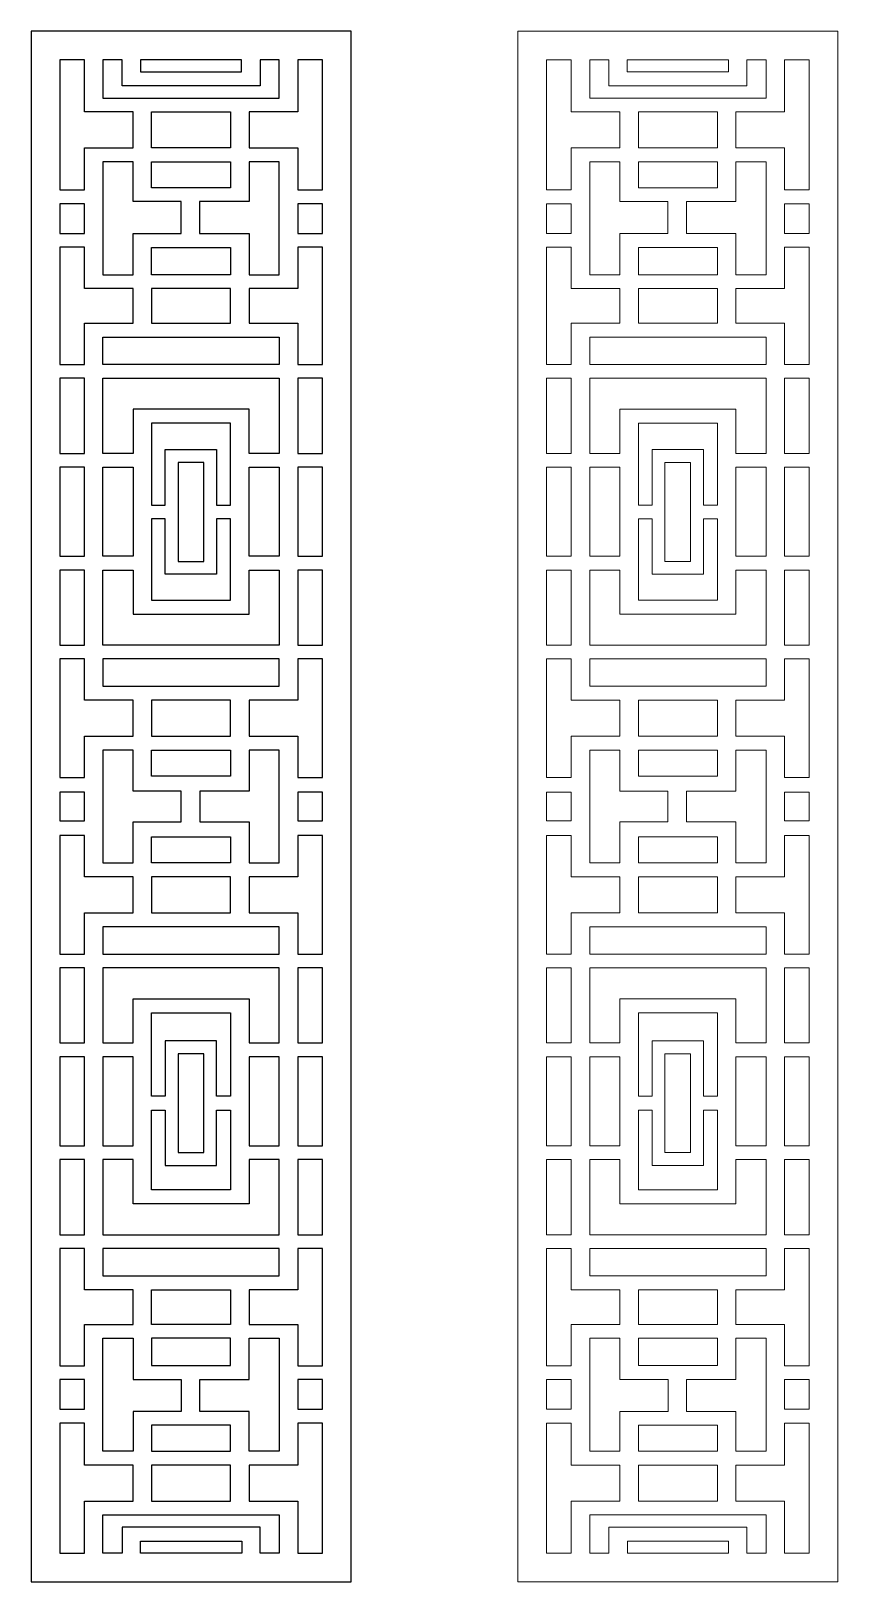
# Model space of a CAD drawing. Header units: centimetres. Extents: x -7.8 to 4.5, y -11.9 to 11.9.
import ezdxf

# ---------------------------------------------------------------- set-up
doc = ezdxf.new("R2010")
doc.units = ezdxf.units.CM
doc.header["$MEASUREMENT"] = 0
doc.layers.add('layer 1', color=7, linetype='Continuous')

msp = doc.modelspace()

# ---------------------------------------------------------------- linework, layer by layer
at = {"layer": 'layer 1', "color": 242}
for points, knots in [([(-7.85, 11.91982), (-7.85, 11.91982), (-2.93309, 11.91982), (-2.93309, 11.91982), (-2.93309, 11.91982), (-2.93309, 11.91982), (-2.93309, -11.90152), (-2.93309, -11.90152), (-2.93309, -11.90152), (-2.93309, -11.90152), (-7.85, -11.90152), (-7.85, -11.90152), (-7.85, -11.90152), (-7.85, -11.90152), (-7.85, 11.91982), (-7.85, 11.91982)], [0, 0, 0, 0, 0.2, 0.2, 0.2, 0.2, 0.4, 0.4, 0.4, 0.4, 0.6, 0.6, 0.6, 0.6, 1, 1, 1, 1]), ([(-7.02949, 11.4795), (-7.02949, 11.4795), (-7.02949, 10.67746), (-7.02949, 10.67746), (-7.02949, 10.67746), (-7.02949, 10.67746), (-6.28216, 10.67746), (-6.28216, 10.67746), (-6.28216, 10.67746), (-6.28216, 10.67746), (-6.28216, 10.12549), (-6.28216, 10.12549), (-6.28216, 10.12549), (-6.28216, 10.12549), (-7.02949, 10.12549), (-7.02949, 10.12549), (-7.02949, 10.12549), (-7.02949, 10.12549), (-7.02949, 9.47887), (-7.02949, 9.47887), (-7.02949, 9.47887), (-7.02949, 9.47887), (-7.40968, 9.47887), (-7.40968, 9.47887), (-7.40968, 9.47887), (-7.40968, 9.47887), (-7.40968, 11.4795), (-7.40968, 11.4795), (-7.40968, 11.4795), (-7.40968, 11.4795), (-7.02949, 11.4795), (-7.02949, 11.4795)], [0, 0, 0, 0, 0.11111111, 0.11111111, 0.11111111, 0.11111111, 0.22222222, 0.22222222, 0.22222222, 0.22222222, 0.33333333, 0.33333333, 0.33333333, 0.33333333, 0.44444444, 0.44444444, 0.44444444, 0.44444444, 0.55555556, 0.55555556, 0.55555556, 0.55555556, 0.66666667, 0.66666667, 0.66666667, 0.66666667, 0.77777778, 0.77777778, 0.77777778, 0.77777778, 1, 1, 1, 1]), ([(-4.03783, 11.4795), (-4.03783, 11.4795), (-4.03783, 10.8909), (-4.03783, 10.8909), (-4.03783, 10.8909), (-4.03783, 10.8909), (-6.74603, 10.8909), (-6.74603, 10.8909), (-6.74603, 10.8909), (-6.74603, 10.8909), (-6.74603, 11.4795), (-6.74603, 11.4795), (-6.74603, 11.4795), (-6.74603, 11.4795), (-6.45224, 11.4795), (-6.45224, 11.4795), (-6.45224, 11.4795), (-6.45224, 11.4795), (-6.45224, 11.07882), (-6.45224, 11.07882), (-6.45224, 11.07882), (-6.45224, 11.07882), (-4.33162, 11.07882), (-4.33162, 11.07882), (-4.33162, 11.07882), (-4.33162, 11.07882), (-4.33162, 11.4795), (-4.33162, 11.4795), (-4.33162, 11.4795), (-4.33162, 11.4795), (-4.03783, 11.4795), (-4.03783, 11.4795)], [0, 0, 0, 0, 0.11111111, 0.11111111, 0.11111111, 0.11111111, 0.22222222, 0.22222222, 0.22222222, 0.22222222, 0.33333333, 0.33333333, 0.33333333, 0.33333333, 0.44444444, 0.44444444, 0.44444444, 0.44444444, 0.55555556, 0.55555556, 0.55555556, 0.55555556, 0.66666667, 0.66666667, 0.66666667, 0.66666667, 0.77777778, 0.77777778, 0.77777778, 0.77777778, 1, 1, 1, 1]), ([(-4.61508, 11.4795), (-4.61508, 11.4795), (-4.61508, 11.29224), (-4.61508, 11.29224), (-4.61508, 11.29224), (-4.61508, 11.29224), (-6.16878, 11.29224), (-6.16878, 11.29224), (-6.16878, 11.29224), (-6.16878, 11.29224), (-6.16878, 11.4795), (-6.16878, 11.4795), (-6.16878, 11.4795), (-6.16878, 11.4795), (-4.61508, 11.4795), (-4.61508, 11.4795)], [0, 0, 0, 0, 0.2, 0.2, 0.2, 0.2, 0.4, 0.4, 0.4, 0.4, 0.6, 0.6, 0.6, 0.6, 1, 1, 1, 1]), ([(-3.37341, 9.47887), (-3.37341, 9.47887), (-3.75436, 9.47887), (-3.75436, 9.47887), (-3.75436, 9.47887), (-3.75436, 9.47887), (-3.75436, 10.12549), (-3.75436, 10.12549), (-3.75436, 10.12549), (-3.75436, 10.12549), (-4.50171, 10.12549), (-4.50171, 10.12549), (-4.50171, 10.12549), (-4.50171, 10.12549), (-4.50171, 10.67746), (-4.50171, 10.67746), (-4.50171, 10.67746), (-4.50171, 10.67746), (-3.75436, 10.67746), (-3.75436, 10.67746), (-3.75436, 10.67746), (-3.75436, 10.67746), (-3.75436, 11.4795), (-3.75436, 11.4795), (-3.75436, 11.4795), (-3.75436, 11.4795), (-3.37341, 11.4795), (-3.37341, 11.4795), (-3.37341, 11.4795), (-3.37341, 11.4795), (-3.37341, 9.47887), (-3.37341, 9.47887)], [0, 0, 0, 0, 0.11111111, 0.11111111, 0.11111111, 0.11111111, 0.22222222, 0.22222222, 0.22222222, 0.22222222, 0.33333333, 0.33333333, 0.33333333, 0.33333333, 0.44444444, 0.44444444, 0.44444444, 0.44444444, 0.55555556, 0.55555556, 0.55555556, 0.55555556, 0.66666667, 0.66666667, 0.66666667, 0.66666667, 0.77777778, 0.77777778, 0.77777778, 0.77777778, 1, 1, 1, 1]), ([(-5.9987, 10.67746), (-5.9987, 10.67746), (-5.9987, 10.12549), (-5.9987, 10.12549), (-5.9987, 10.12549), (-5.9987, 10.12549), (-4.78516, 10.12549), (-4.78516, 10.12549), (-4.78516, 10.12549), (-4.78516, 10.12549), (-4.78516, 10.67746), (-4.78516, 10.67746), (-4.78516, 10.67746), (-4.78516, 10.67746), (-5.9987, 10.67746), (-5.9987, 10.67746)], [0, 0, 0, 0, 0.2, 0.2, 0.2, 0.2, 0.4, 0.4, 0.4, 0.4, 0.6, 0.6, 0.6, 0.6, 1, 1, 1, 1]), ([(-5.54397, 9.299), (-5.54397, 9.299), (-5.54397, 8.80976), (-5.54397, 8.80976), (-5.54397, 8.80976), (-5.54397, 8.80976), (-6.28216, 8.80976), (-6.28216, 8.80976), (-6.28216, 8.80976), (-6.28216, 8.80976), (-6.28216, 8.17724), (-6.28216, 8.17724), (-6.28216, 8.17724), (-6.28216, 8.17724), (-6.74603, 8.17724), (-6.74603, 8.17724), (-6.74603, 8.17724), (-6.74603, 8.17724), (-6.74603, 9.91204), (-6.74603, 9.91204), (-6.74603, 9.91204), (-6.74603, 9.91204), (-6.28216, 9.91204), (-6.28216, 9.91204), (-6.28216, 9.91204), (-6.28216, 9.91204), (-6.28216, 9.299), (-6.28216, 9.299), (-6.28216, 9.299), (-6.28216, 9.299), (-5.54397, 9.299), (-5.54397, 9.299)], [0, 0, 0, 0, 0.11111111, 0.11111111, 0.11111111, 0.11111111, 0.22222222, 0.22222222, 0.22222222, 0.22222222, 0.33333333, 0.33333333, 0.33333333, 0.33333333, 0.44444444, 0.44444444, 0.44444444, 0.44444444, 0.55555556, 0.55555556, 0.55555556, 0.55555556, 0.66666667, 0.66666667, 0.66666667, 0.66666667, 0.77777778, 0.77777778, 0.77777778, 0.77777778, 1, 1, 1, 1]), ([(-4.78516, 9.91204), (-4.78516, 9.91204), (-5.9987, 9.91204), (-5.9987, 9.91204), (-5.9987, 9.91204), (-5.9987, 9.91204), (-5.9987, 9.51244), (-5.9987, 9.51244), (-5.9987, 9.51244), (-5.9987, 9.51244), (-4.78516, 9.51244), (-4.78516, 9.51244), (-4.78516, 9.51244), (-4.78516, 9.51244), (-4.78516, 9.91204), (-4.78516, 9.91204)], [0, 0, 0, 0, 0.2, 0.2, 0.2, 0.2, 0.4, 0.4, 0.4, 0.4, 0.6, 0.6, 0.6, 0.6, 1, 1, 1, 1]), ([(-5.2605, 8.80976), (-5.2605, 8.80976), (-5.2605, 9.299), (-5.2605, 9.299), (-5.2605, 9.299), (-5.2605, 9.299), (-4.50171, 9.299), (-4.50171, 9.299), (-4.50171, 9.299), (-4.50171, 9.299), (-4.50171, 9.91204), (-4.50171, 9.91204), (-4.50171, 9.91204), (-4.50171, 9.91204), (-4.03783, 9.91204), (-4.03783, 9.91204), (-4.03783, 9.91204), (-4.03783, 9.91204), (-4.03783, 8.17724), (-4.03783, 8.17724), (-4.03783, 8.17724), (-4.03783, 8.17724), (-4.50171, 8.17724), (-4.50171, 8.17724), (-4.50171, 8.17724), (-4.50171, 8.17724), (-4.50171, 8.80976), (-4.50171, 8.80976), (-4.50171, 8.80976), (-4.50171, 8.80976), (-5.2605, 8.80976), (-5.2605, 8.80976)], [0, 0, 0, 0, 0.11111111, 0.11111111, 0.11111111, 0.11111111, 0.22222222, 0.22222222, 0.22222222, 0.22222222, 0.33333333, 0.33333333, 0.33333333, 0.33333333, 0.44444444, 0.44444444, 0.44444444, 0.44444444, 0.55555556, 0.55555556, 0.55555556, 0.55555556, 0.66666667, 0.66666667, 0.66666667, 0.66666667, 0.77777778, 0.77777778, 0.77777778, 0.77777778, 1, 1, 1, 1]), ([(-7.40968, 9.26543), (-7.40968, 9.26543), (-7.02949, 9.26543), (-7.02949, 9.26543), (-7.02949, 9.26543), (-7.02949, 9.26543), (-7.02949, 8.81134), (-7.02949, 8.81134), (-7.02949, 8.81134), (-7.02949, 8.81134), (-7.40968, 8.81134), (-7.40968, 8.81134), (-7.40968, 8.81134), (-7.40968, 8.81134), (-7.40968, 9.26543), (-7.40968, 9.26543)], [0, 0, 0, 0, 0.2, 0.2, 0.2, 0.2, 0.4, 0.4, 0.4, 0.4, 0.6, 0.6, 0.6, 0.6, 1, 1, 1, 1]), ([(-3.37341, 8.81134), (-3.37341, 8.81134), (-3.75436, 8.81134), (-3.75436, 8.81134), (-3.75436, 8.81134), (-3.75436, 8.81134), (-3.75436, 9.26543), (-3.75436, 9.26543), (-3.75436, 9.26543), (-3.75436, 9.26543), (-3.37341, 9.26543), (-3.37341, 9.26543), (-3.37341, 9.26543), (-3.37341, 9.26543), (-3.37341, 8.81134), (-3.37341, 8.81134)], [0, 0, 0, 0, 0.2, 0.2, 0.2, 0.2, 0.4, 0.4, 0.4, 0.4, 0.6, 0.6, 0.6, 0.6, 1, 1, 1, 1]), ([(-7.40968, 8.5979), (-7.40968, 8.5979), (-7.02949, 8.5979), (-7.02949, 8.5979), (-7.02949, 8.5979), (-7.02949, 8.5979), (-7.02949, 7.96381), (-7.02949, 7.96381), (-7.02949, 7.96381), (-7.02949, 7.96381), (-6.28216, 7.96381), (-6.28216, 7.96381), (-6.28216, 7.96381), (-6.28216, 7.96381), (-6.28216, 7.43236), (-6.28216, 7.43236), (-6.28216, 7.43236), (-6.28216, 7.43236), (-7.02949, 7.43236), (-7.02949, 7.43236), (-7.02949, 7.43236), (-7.02949, 7.43236), (-7.02949, 6.79911), (-7.02949, 6.79911), (-7.02949, 6.79911), (-7.02949, 6.79911), (-7.40968, 6.79911), (-7.40968, 6.79911), (-7.40968, 6.79911), (-7.40968, 6.79911), (-7.40968, 8.5979), (-7.40968, 8.5979)], [0, 0, 0, 0, 0.11111111, 0.11111111, 0.11111111, 0.11111111, 0.22222222, 0.22222222, 0.22222222, 0.22222222, 0.33333333, 0.33333333, 0.33333333, 0.33333333, 0.44444444, 0.44444444, 0.44444444, 0.44444444, 0.55555556, 0.55555556, 0.55555556, 0.55555556, 0.66666667, 0.66666667, 0.66666667, 0.66666667, 0.77777778, 0.77777778, 0.77777778, 0.77777778, 1, 1, 1, 1]), ([(-5.9987, 8.17724), (-5.9987, 8.17724), (-4.78516, 8.17724), (-4.78516, 8.17724), (-4.78516, 8.17724), (-4.78516, 8.17724), (-4.78516, 8.59633), (-4.78516, 8.59633), (-4.78516, 8.59633), (-4.78516, 8.59633), (-5.9987, 8.59633), (-5.9987, 8.59633), (-5.9987, 8.59633), (-5.9987, 8.59633), (-5.9987, 8.17724), (-5.9987, 8.17724)], [0, 0, 0, 0, 0.2, 0.2, 0.2, 0.2, 0.4, 0.4, 0.4, 0.4, 0.6, 0.6, 0.6, 0.6, 1, 1, 1, 1]), ([(-3.37341, 6.79911), (-3.37341, 6.79911), (-3.75436, 6.79911), (-3.75436, 6.79911), (-3.75436, 6.79911), (-3.75436, 6.79911), (-3.75436, 7.43236), (-3.75436, 7.43236), (-3.75436, 7.43236), (-3.75436, 7.43236), (-4.50171, 7.43236), (-4.50171, 7.43236), (-4.50171, 7.43236), (-4.50171, 7.43236), (-4.50171, 7.96381), (-4.50171, 7.96381), (-4.50171, 7.96381), (-4.50171, 7.96381), (-3.75436, 7.96381), (-3.75436, 7.96381), (-3.75436, 7.96381), (-3.75436, 7.96381), (-3.75436, 8.5979), (-3.75436, 8.5979), (-3.75436, 8.5979), (-3.75436, 8.5979), (-3.37341, 8.5979), (-3.37341, 8.5979), (-3.37341, 8.5979), (-3.37341, 8.5979), (-3.37341, 6.79911), (-3.37341, 6.79911)], [0, 0, 0, 0, 0.11111111, 0.11111111, 0.11111111, 0.11111111, 0.22222222, 0.22222222, 0.22222222, 0.22222222, 0.33333333, 0.33333333, 0.33333333, 0.33333333, 0.44444444, 0.44444444, 0.44444444, 0.44444444, 0.55555556, 0.55555556, 0.55555556, 0.55555556, 0.66666667, 0.66666667, 0.66666667, 0.66666667, 0.77777778, 0.77777778, 0.77777778, 0.77777778, 1, 1, 1, 1]), ([(-5.9987, 7.96381), (-5.9987, 7.96381), (-4.78516, 7.96381), (-4.78516, 7.96381), (-4.78516, 7.96381), (-4.78516, 7.96381), (-4.78516, 7.43236), (-4.78516, 7.43236), (-4.78516, 7.43236), (-4.78516, 7.43236), (-5.9987, 7.43236), (-5.9987, 7.43236), (-5.9987, 7.43236), (-5.9987, 7.43236), (-5.9987, 7.96381), (-5.9987, 7.96381)], [0, 0, 0, 0, 0.2, 0.2, 0.2, 0.2, 0.4, 0.4, 0.4, 0.4, 0.6, 0.6, 0.6, 0.6, 1, 1, 1, 1]), ([(-6.74603, 6.79911), (-6.74603, 6.79911), (-4.03783, 6.79911), (-4.03783, 6.79911), (-4.03783, 6.79911), (-4.03783, 6.79911), (-4.03783, 7.21892), (-4.03783, 7.21892), (-4.03783, 7.21892), (-4.03783, 7.21892), (-6.74603, 7.21892), (-6.74603, 7.21892), (-6.74603, 7.21892), (-6.74603, 7.21892), (-6.74603, 6.79911), (-6.74603, 6.79911)], [0, 0, 0, 0, 0.2, 0.2, 0.2, 0.2, 0.4, 0.4, 0.4, 0.4, 0.6, 0.6, 0.6, 0.6, 1, 1, 1, 1]), ([(-7.40968, 6.58567), (-7.40968, 6.58567), (-7.02949, 6.58567), (-7.02949, 6.58567), (-7.02949, 6.58567), (-7.02949, 6.58567), (-7.02949, 5.43312), (-7.02949, 5.43312), (-7.02949, 5.43312), (-7.02949, 5.43312), (-7.40968, 5.43312), (-7.40968, 5.43312), (-7.40968, 5.43312), (-7.40968, 5.43312), (-7.40968, 6.58567), (-7.40968, 6.58567)], [0, 0, 0, 0, 0.2, 0.2, 0.2, 0.2, 0.4, 0.4, 0.4, 0.4, 0.6, 0.6, 0.6, 0.6, 1, 1, 1, 1]), ([(-6.74603, 5.43312), (-6.74603, 5.43312), (-6.28216, 5.43312), (-6.28216, 5.43312), (-6.28216, 5.43312), (-6.28216, 5.43312), (-6.28216, 6.11115), (-6.28216, 6.11115), (-6.28216, 6.11115), (-6.28216, 6.11115), (-4.50171, 6.11115), (-4.50171, 6.11115), (-4.50171, 6.11115), (-4.50171, 6.11115), (-4.50171, 5.43312), (-4.50171, 5.43312), (-4.50171, 5.43312), (-4.50171, 5.43312), (-4.03783, 5.43312), (-4.03783, 5.43312), (-4.03783, 5.43312), (-4.03783, 5.43312), (-4.03783, 6.58567), (-4.03783, 6.58567), (-4.03783, 6.58567), (-4.03783, 6.58567), (-6.74603, 6.58567), (-6.74603, 6.58567), (-6.74603, 6.58567), (-6.74603, 6.58567), (-6.74603, 5.43312), (-6.74603, 5.43312)], [0, 0, 0, 0, 0.11111111, 0.11111111, 0.11111111, 0.11111111, 0.22222222, 0.22222222, 0.22222222, 0.22222222, 0.33333333, 0.33333333, 0.33333333, 0.33333333, 0.44444444, 0.44444444, 0.44444444, 0.44444444, 0.55555556, 0.55555556, 0.55555556, 0.55555556, 0.66666667, 0.66666667, 0.66666667, 0.66666667, 0.77777778, 0.77777778, 0.77777778, 0.77777778, 1, 1, 1, 1]), ([(-3.37341, 5.43312), (-3.37341, 5.43312), (-3.75436, 5.43312), (-3.75436, 5.43312), (-3.75436, 5.43312), (-3.75436, 5.43312), (-3.75436, 6.58567), (-3.75436, 6.58567), (-3.75436, 6.58567), (-3.75436, 6.58567), (-3.37341, 6.58567), (-3.37341, 6.58567), (-3.37341, 6.58567), (-3.37341, 6.58567), (-3.37341, 5.43312), (-3.37341, 5.43312)], [0, 0, 0, 0, 0.2, 0.2, 0.2, 0.2, 0.4, 0.4, 0.4, 0.4, 0.6, 0.6, 0.6, 0.6, 1, 1, 1, 1]), ([(-5.9987, 5.89772), (-5.9987, 5.89772), (-4.78516, 5.89772), (-4.78516, 5.89772), (-4.78516, 5.89772), (-4.78516, 5.89772), (-4.78516, 4.63905), (-4.78516, 4.63905), (-4.78516, 4.63905), (-4.78516, 4.63905), (-4.99969, 4.63905), (-4.99969, 4.63905), (-4.99969, 4.63905), (-4.99969, 4.63905), (-4.99969, 5.49026), (-4.99969, 5.49026), (-4.99969, 5.49026), (-4.99969, 5.49026), (-5.7878, 5.49026), (-5.7878, 5.49026), (-5.7878, 5.49026), (-5.7878, 5.49026), (-5.7878, 4.63905), (-5.7878, 4.63905), (-5.7878, 4.63905), (-5.7878, 4.63905), (-5.9987, 4.63905), (-5.9987, 4.63905), (-5.9987, 4.63905), (-5.9987, 4.63905), (-5.9987, 5.89772), (-5.9987, 5.89772)], [0, 0, 0, 0, 0.11111111, 0.11111111, 0.11111111, 0.11111111, 0.22222222, 0.22222222, 0.22222222, 0.22222222, 0.33333333, 0.33333333, 0.33333333, 0.33333333, 0.44444444, 0.44444444, 0.44444444, 0.44444444, 0.55555556, 0.55555556, 0.55555556, 0.55555556, 0.66666667, 0.66666667, 0.66666667, 0.66666667, 0.77777778, 0.77777778, 0.77777778, 0.77777778, 1, 1, 1, 1]), ([(-5.59078, 5.29323), (-5.59078, 5.29323), (-5.19672, 5.29323), (-5.19672, 5.29323), (-5.19672, 5.29323), (-5.19672, 5.29323), (-5.19672, 3.77412), (-5.19672, 3.77412), (-5.19672, 3.77412), (-5.19672, 3.77412), (-5.59078, 3.77412), (-5.59078, 3.77412), (-5.59078, 3.77412), (-5.59078, 3.77412), (-5.59078, 5.29323), (-5.59078, 5.29323)], [0, 0, 0, 0, 0.2, 0.2, 0.2, 0.2, 0.4, 0.4, 0.4, 0.4, 0.6, 0.6, 0.6, 0.6, 1, 1, 1, 1]), ([(-7.40968, 5.21968), (-7.40968, 5.21968), (-7.02949, 5.21968), (-7.02949, 5.21968), (-7.02949, 5.21968), (-7.02949, 5.21968), (-7.02949, 3.85495), (-7.02949, 3.85495), (-7.02949, 3.85495), (-7.02949, 3.85495), (-7.40968, 3.85495), (-7.40968, 3.85495), (-7.40968, 3.85495), (-7.40968, 3.85495), (-7.40968, 5.21968), (-7.40968, 5.21968)], [0, 0, 0, 0, 0.2, 0.2, 0.2, 0.2, 0.4, 0.4, 0.4, 0.4, 0.6, 0.6, 0.6, 0.6, 1, 1, 1, 1]), ([(-6.74603, 3.85495), (-6.74603, 3.85495), (-6.28216, 3.85495), (-6.28216, 3.85495), (-6.28216, 3.85495), (-6.28216, 3.85495), (-6.28216, 5.21968), (-6.28216, 5.21968), (-6.28216, 5.21968), (-6.28216, 5.21968), (-6.74603, 5.21968), (-6.74603, 5.21968), (-6.74603, 5.21968), (-6.74603, 5.21968), (-6.74603, 3.85495), (-6.74603, 3.85495)], [0, 0, 0, 0, 0.2, 0.2, 0.2, 0.2, 0.4, 0.4, 0.4, 0.4, 0.6, 0.6, 0.6, 0.6, 1, 1, 1, 1]), ([(-4.50171, 3.85495), (-4.50171, 3.85495), (-4.03783, 3.85495), (-4.03783, 3.85495), (-4.03783, 3.85495), (-4.03783, 3.85495), (-4.03783, 5.21968), (-4.03783, 5.21968), (-4.03783, 5.21968), (-4.03783, 5.21968), (-4.50171, 5.21968), (-4.50171, 5.21968), (-4.50171, 5.21968), (-4.50171, 5.21968), (-4.50171, 3.85495), (-4.50171, 3.85495)], [0, 0, 0, 0, 0.2, 0.2, 0.2, 0.2, 0.4, 0.4, 0.4, 0.4, 0.6, 0.6, 0.6, 0.6, 1, 1, 1, 1]), ([(-3.37341, 3.85495), (-3.37341, 3.85495), (-3.75436, 3.85495), (-3.75436, 3.85495), (-3.75436, 3.85495), (-3.75436, 3.85495), (-3.75436, 5.21968), (-3.75436, 5.21968), (-3.75436, 5.21968), (-3.75436, 5.21968), (-3.37341, 5.21968), (-3.37341, 5.21968), (-3.37341, 5.21968), (-3.37341, 5.21968), (-3.37341, 3.85495), (-3.37341, 3.85495)], [0, 0, 0, 0, 0.2, 0.2, 0.2, 0.2, 0.4, 0.4, 0.4, 0.4, 0.6, 0.6, 0.6, 0.6, 1, 1, 1, 1]), ([(-4.78516, 4.42831), (-4.78516, 4.42831), (-4.78516, 3.1769), (-4.78516, 3.1769), (-4.78516, 3.1769), (-4.78516, 3.1769), (-5.9987, 3.1769), (-5.9987, 3.1769), (-5.9987, 3.1769), (-5.9987, 3.1769), (-5.9987, 4.42831), (-5.9987, 4.42831), (-5.9987, 4.42831), (-5.9987, 4.42831), (-5.7878, 4.42831), (-5.7878, 4.42831), (-5.7878, 4.42831), (-5.7878, 4.42831), (-5.7878, 3.57709), (-5.7878, 3.57709), (-5.7878, 3.57709), (-5.7878, 3.57709), (-4.99969, 3.57709), (-4.99969, 3.57709), (-4.99969, 3.57709), (-4.99969, 3.57709), (-4.99969, 4.42831), (-4.99969, 4.42831), (-4.99969, 4.42831), (-4.99969, 4.42831), (-4.78516, 4.42831), (-4.78516, 4.42831)], [0, 0, 0, 0, 0.11111111, 0.11111111, 0.11111111, 0.11111111, 0.22222222, 0.22222222, 0.22222222, 0.22222222, 0.33333333, 0.33333333, 0.33333333, 0.33333333, 0.44444444, 0.44444444, 0.44444444, 0.44444444, 0.55555556, 0.55555556, 0.55555556, 0.55555556, 0.66666667, 0.66666667, 0.66666667, 0.66666667, 0.77777778, 0.77777778, 0.77777778, 0.77777778, 1, 1, 1, 1]), ([(-7.40968, 3.64151), (-7.40968, 3.64151), (-7.02949, 3.64151), (-7.02949, 3.64151), (-7.02949, 3.64151), (-7.02949, 3.64151), (-7.02949, 2.48895), (-7.02949, 2.48895), (-7.02949, 2.48895), (-7.02949, 2.48895), (-7.40968, 2.48895), (-7.40968, 2.48895), (-7.40968, 2.48895), (-7.40968, 2.48895), (-7.40968, 3.64151), (-7.40968, 3.64151)], [0, 0, 0, 0, 0.2, 0.2, 0.2, 0.2, 0.4, 0.4, 0.4, 0.4, 0.6, 0.6, 0.6, 0.6, 1, 1, 1, 1]), ([(-6.28216, 3.64151), (-6.28216, 3.64151), (-6.74603, 3.64151), (-6.74603, 3.64151), (-6.74603, 3.64151), (-6.74603, 3.64151), (-6.74603, 2.48895), (-6.74603, 2.48895), (-6.74603, 2.48895), (-6.74603, 2.48895), (-4.03783, 2.48895), (-4.03783, 2.48895), (-4.03783, 2.48895), (-4.03783, 2.48895), (-4.03783, 3.64151), (-4.03783, 3.64151), (-4.03783, 3.64151), (-4.03783, 3.64151), (-4.50171, 3.64151), (-4.50171, 3.64151), (-4.50171, 3.64151), (-4.50171, 3.64151), (-4.50171, 2.96347), (-4.50171, 2.96347), (-4.50171, 2.96347), (-4.50171, 2.96347), (-6.28216, 2.96347), (-6.28216, 2.96347), (-6.28216, 2.96347), (-6.28216, 2.96347), (-6.28216, 3.64151), (-6.28216, 3.64151)], [0, 0, 0, 0, 0.11111111, 0.11111111, 0.11111111, 0.11111111, 0.22222222, 0.22222222, 0.22222222, 0.22222222, 0.33333333, 0.33333333, 0.33333333, 0.33333333, 0.44444444, 0.44444444, 0.44444444, 0.44444444, 0.55555556, 0.55555556, 0.55555556, 0.55555556, 0.66666667, 0.66666667, 0.66666667, 0.66666667, 0.77777778, 0.77777778, 0.77777778, 0.77777778, 1, 1, 1, 1]), ([(-3.37341, 2.48895), (-3.37341, 2.48895), (-3.75436, 2.48895), (-3.75436, 2.48895), (-3.75436, 2.48895), (-3.75436, 2.48895), (-3.75436, 3.64151), (-3.75436, 3.64151), (-3.75436, 3.64151), (-3.75436, 3.64151), (-3.37341, 3.64151), (-3.37341, 3.64151), (-3.37341, 3.64151), (-3.37341, 3.64151), (-3.37341, 2.48895), (-3.37341, 2.48895)], [0, 0, 0, 0, 0.2, 0.2, 0.2, 0.2, 0.4, 0.4, 0.4, 0.4, 0.6, 0.6, 0.6, 0.6, 1, 1, 1, 1]), ([(-7.40968, 2.27552), (-7.40968, 2.27552), (-7.02949, 2.27552), (-7.02949, 2.27552), (-7.02949, 2.27552), (-7.02949, 2.27552), (-7.02949, 1.64226), (-7.02949, 1.64226), (-7.02949, 1.64226), (-7.02949, 1.64226), (-7.02874, 1.64226), (-7.02874, 1.64226), (-7.02874, 1.64226), (-7.02874, 1.64226), (-7.02874, 1.64112), (-7.02874, 1.64112), (-7.02874, 1.64112), (-7.02874, 1.64112), (-6.28216, 1.64112), (-6.28216, 1.64112), (-6.28216, 1.64112), (-6.28216, 1.64112), (-6.28216, 1.09083), (-6.28216, 1.09083), (-6.28216, 1.09083), (-6.28216, 1.09083), (-7.02949, 1.09083), (-7.02949, 1.09083), (-7.02949, 1.09083), (-7.02949, 1.09083), (-7.02949, 0.45673), (-7.02949, 0.45673), (-7.02949, 0.45673), (-7.02949, 0.45673), (-7.40968, 0.45673), (-7.40968, 0.45673), (-7.40968, 0.45673), (-7.40968, 0.45673), (-7.40968, 2.27552), (-7.40968, 2.27552)], [0, 0, 0, 0, 0.09090909, 0.09090909, 0.09090909, 0.09090909, 0.18181818, 0.18181818, 0.18181818, 0.18181818, 0.27272727, 0.27272727, 0.27272727, 0.27272727, 0.36363636, 0.36363636, 0.36363636, 0.36363636, 0.45454545, 0.45454545, 0.45454545, 0.45454545, 0.54545455, 0.54545455, 0.54545455, 0.54545455, 0.63636364, 0.63636364, 0.63636364, 0.63636364, 0.72727273, 0.72727273, 0.72727273, 0.72727273, 0.81818182, 0.81818182, 0.81818182, 0.81818182, 1, 1, 1, 1]), ([(-6.74528, 1.8557), (-6.74528, 1.8557), (-6.74528, 2.22631), (-6.74528, 2.22631), (-6.74528, 2.22631), (-6.74528, 2.22631), (-6.74603, 2.22631), (-6.74603, 2.22631), (-6.74603, 2.22631), (-6.74603, 2.22631), (-6.74603, 2.27552), (-6.74603, 2.27552), (-6.74603, 2.27552), (-6.74603, 2.27552), (-4.03783, 2.27552), (-4.03783, 2.27552), (-4.03783, 2.27552), (-4.03783, 2.27552), (-4.03783, 1.8557), (-4.03783, 1.8557), (-4.03783, 1.8557), (-4.03783, 1.8557), (-6.74528, 1.8557), (-6.74528, 1.8557)], [0, 0, 0, 0, 0.14285714, 0.14285714, 0.14285714, 0.14285714, 0.28571429, 0.28571429, 0.28571429, 0.28571429, 0.42857143, 0.42857143, 0.42857143, 0.42857143, 0.57142857, 0.57142857, 0.57142857, 0.57142857, 0.71428571, 0.71428571, 0.71428571, 0.71428571, 1, 1, 1, 1]), ([(-3.37341, 0.45673), (-3.37341, 0.45673), (-3.75361, 0.45673), (-3.75361, 0.45673), (-3.75361, 0.45673), (-3.75361, 0.45673), (-3.75361, 1.08915), (-3.75361, 1.08915), (-3.75361, 1.08915), (-3.75361, 1.08915), (-3.75436, 1.08915), (-3.75436, 1.08915), (-3.75436, 1.08915), (-3.75436, 1.08915), (-3.75436, 1.09083), (-3.75436, 1.09083), (-3.75436, 1.09083), (-3.75436, 1.09083), (-4.50095, 1.09083), (-4.50095, 1.09083), (-4.50095, 1.09083), (-4.50095, 1.09083), (-4.50095, 1.64112), (-4.50095, 1.64112), (-4.50095, 1.64112), (-4.50095, 1.64112), (-3.75361, 1.64112), (-3.75361, 1.64112), (-3.75361, 1.64112), (-3.75361, 1.64112), (-3.75361, 2.22631), (-3.75361, 2.22631), (-3.75361, 2.22631), (-3.75361, 2.22631), (-3.75436, 2.22631), (-3.75436, 2.22631), (-3.75436, 2.22631), (-3.75436, 2.22631), (-3.75436, 2.27552), (-3.75436, 2.27552), (-3.75436, 2.27552), (-3.75436, 2.27552), (-3.37341, 2.27552), (-3.37341, 2.27552), (-3.37341, 2.27552), (-3.37341, 2.27552), (-3.37341, 0.45673), (-3.37341, 0.45673)], [0, 0, 0, 0, 0.07692308, 0.07692308, 0.07692308, 0.07692308, 0.15384615, 0.15384615, 0.15384615, 0.15384615, 0.23076923, 0.23076923, 0.23076923, 0.23076923, 0.30769231, 0.30769231, 0.30769231, 0.30769231, 0.38461538, 0.38461538, 0.38461538, 0.38461538, 0.46153846, 0.46153846, 0.46153846, 0.46153846, 0.53846154, 0.53846154, 0.53846154, 0.53846154, 0.61538462, 0.61538462, 0.61538462, 0.61538462, 0.69230769, 0.69230769, 0.69230769, 0.69230769, 0.76923077, 0.76923077, 0.76923077, 0.76923077, 0.84615385, 0.84615385, 0.84615385, 0.84615385, 1, 1, 1, 1]), ([(-5.99795, 1.09083), (-5.99795, 1.09083), (-5.99795, 1.64112), (-5.99795, 1.64112), (-5.99795, 1.64112), (-5.99795, 1.64112), (-4.78516, 1.64112), (-4.78516, 1.64112), (-4.78516, 1.64112), (-4.78516, 1.64112), (-4.78516, 1.09083), (-4.78516, 1.09083), (-4.78516, 1.09083), (-4.78516, 1.09083), (-5.99795, 1.09083), (-5.99795, 1.09083)], [0, 0, 0, 0, 0.2, 0.2, 0.2, 0.2, 0.4, 0.4, 0.4, 0.4, 0.6, 0.6, 0.6, 0.6, 1, 1, 1, 1]), ([(-5.54397, -0.22657), (-5.54397, -0.22657), (-6.28141, -0.22657), (-6.28141, -0.22657), (-6.28141, -0.22657), (-6.28141, -0.22657), (-6.28141, -0.24437), (-6.28141, -0.24437), (-6.28141, -0.24437), (-6.28141, -0.24437), (-6.28216, -0.24437), (-6.28216, -0.24437), (-6.28216, -0.24437), (-6.28216, -0.24437), (-6.28216, -0.85741), (-6.28216, -0.85741), (-6.28216, -0.85741), (-6.28216, -0.85741), (-6.74528, -0.85741), (-6.74528, -0.85741), (-6.74528, -0.85741), (-6.74528, -0.85741), (-6.74528, 0.87571), (-6.74528, 0.87571), (-6.74528, 0.87571), (-6.74528, 0.87571), (-6.28216, 0.87571), (-6.28216, 0.87571), (-6.28216, 0.87571), (-6.28216, 0.87571), (-6.28216, 0.24487), (-6.28216, 0.24487), (-6.28216, 0.24487), (-6.28216, 0.24487), (-5.54397, 0.24487), (-5.54397, 0.24487), (-5.54397, 0.24487), (-5.54397, 0.24487), (-5.54397, -0.22657), (-5.54397, -0.22657)], [0, 0, 0, 0, 0.09090909, 0.09090909, 0.09090909, 0.09090909, 0.18181818, 0.18181818, 0.18181818, 0.18181818, 0.27272727, 0.27272727, 0.27272727, 0.27272727, 0.36363636, 0.36363636, 0.36363636, 0.36363636, 0.45454545, 0.45454545, 0.45454545, 0.45454545, 0.54545455, 0.54545455, 0.54545455, 0.54545455, 0.63636364, 0.63636364, 0.63636364, 0.63636364, 0.72727273, 0.72727273, 0.72727273, 0.72727273, 0.81818182, 0.81818182, 0.81818182, 0.81818182, 1, 1, 1, 1]), ([(-4.78516, 0.87571), (-4.78516, 0.87571), (-5.99795, 0.87571), (-5.99795, 0.87571), (-5.99795, 0.87571), (-5.99795, 0.87571), (-5.99795, 0.4761), (-5.99795, 0.4761), (-5.99795, 0.4761), (-5.99795, 0.4761), (-4.78516, 0.4761), (-4.78516, 0.4761), (-4.78516, 0.4761), (-4.78516, 0.4761), (-4.78516, 0.87571), (-4.78516, 0.87571)], [0, 0, 0, 0, 0.2, 0.2, 0.2, 0.2, 0.4, 0.4, 0.4, 0.4, 0.6, 0.6, 0.6, 0.6, 1, 1, 1, 1]), ([(-5.25974, -0.22657), (-5.25974, -0.22657), (-5.25974, 0.24487), (-5.25974, 0.24487), (-5.25974, 0.24487), (-5.25974, 0.24487), (-4.50171, 0.24487), (-4.50171, 0.24487), (-4.50171, 0.24487), (-4.50171, 0.24487), (-4.50171, 0.26267), (-4.50171, 0.26267), (-4.50171, 0.26267), (-4.50171, 0.26267), (-4.50095, 0.26267), (-4.50095, 0.26267), (-4.50095, 0.26267), (-4.50095, 0.26267), (-4.50095, 0.87571), (-4.50095, 0.87571), (-4.50095, 0.87571), (-4.50095, 0.87571), (-4.03783, 0.87571), (-4.03783, 0.87571), (-4.03783, 0.87571), (-4.03783, 0.87571), (-4.03783, -0.85741), (-4.03783, -0.85741), (-4.03783, -0.85741), (-4.03783, -0.85741), (-4.50095, -0.85741), (-4.50095, -0.85741), (-4.50095, -0.85741), (-4.50095, -0.85741), (-4.50095, -0.22657), (-4.50095, -0.22657), (-4.50095, -0.22657), (-4.50095, -0.22657), (-5.25974, -0.22657), (-5.25974, -0.22657)], [0, 0, 0, 0, 0.09090909, 0.09090909, 0.09090909, 0.09090909, 0.18181818, 0.18181818, 0.18181818, 0.18181818, 0.27272727, 0.27272727, 0.27272727, 0.27272727, 0.36363636, 0.36363636, 0.36363636, 0.36363636, 0.45454545, 0.45454545, 0.45454545, 0.45454545, 0.54545455, 0.54545455, 0.54545455, 0.54545455, 0.63636364, 0.63636364, 0.63636364, 0.63636364, 0.72727273, 0.72727273, 0.72727273, 0.72727273, 0.81818182, 0.81818182, 0.81818182, 0.81818182, 1, 1, 1, 1]), ([(-7.40968, 0.2291), (-7.40968, 0.2291), (-7.02949, 0.2291), (-7.02949, 0.2291), (-7.02949, 0.2291), (-7.02949, 0.2291), (-7.02949, -0.2108), (-7.02949, -0.2108), (-7.02949, -0.2108), (-7.02949, -0.2108), (-7.40968, -0.2108), (-7.40968, -0.2108), (-7.40968, -0.2108), (-7.40968, -0.2108), (-7.40968, 0.2291), (-7.40968, 0.2291)], [0, 0, 0, 0, 0.2, 0.2, 0.2, 0.2, 0.4, 0.4, 0.4, 0.4, 0.6, 0.6, 0.6, 0.6, 1, 1, 1, 1]), ([(-3.37341, -0.2108), (-3.37341, -0.2108), (-3.75361, -0.2108), (-3.75361, -0.2108), (-3.75361, -0.2108), (-3.75361, -0.2108), (-3.75361, 0.2291), (-3.75361, 0.2291), (-3.75361, 0.2291), (-3.75361, 0.2291), (-3.37341, 0.2291), (-3.37341, 0.2291), (-3.37341, 0.2291), (-3.37341, 0.2291), (-3.37341, -0.2108), (-3.37341, -0.2108)], [0, 0, 0, 0, 0.2, 0.2, 0.2, 0.2, 0.4, 0.4, 0.4, 0.4, 0.6, 0.6, 0.6, 0.6, 1, 1, 1, 1]), ([(-7.40968, -0.43843), (-7.40968, -0.43843), (-7.02949, -0.43843), (-7.02949, -0.43843), (-7.02949, -0.43843), (-7.02949, -0.43843), (-7.02949, -1.07085), (-7.02949, -1.07085), (-7.02949, -1.07085), (-7.02949, -1.07085), (-7.02874, -1.07085), (-7.02874, -1.07085), (-7.02874, -1.07085), (-7.02874, -1.07085), (-7.02874, -1.07253), (-7.02874, -1.07253), (-7.02874, -1.07253), (-7.02874, -1.07253), (-6.28216, -1.07253), (-6.28216, -1.07253), (-6.28216, -1.07253), (-6.28216, -1.07253), (-6.28216, -1.62282), (-6.28216, -1.62282), (-6.28216, -1.62282), (-6.28216, -1.62282), (-7.02949, -1.62282), (-7.02949, -1.62282), (-7.02949, -1.62282), (-7.02949, -1.62282), (-7.02949, -2.20801), (-7.02949, -2.20801), (-7.02949, -2.20801), (-7.02949, -2.20801), (-7.02874, -2.20801), (-7.02874, -2.20801), (-7.02874, -2.20801), (-7.02874, -2.20801), (-7.02874, -2.25722), (-7.02874, -2.25722), (-7.02874, -2.25722), (-7.02874, -2.25722), (-7.40968, -2.25722), (-7.40968, -2.25722), (-7.40968, -2.25722), (-7.40968, -2.25722), (-7.40968, -0.43843), (-7.40968, -0.43843)], [0, 0, 0, 0, 0.07692308, 0.07692308, 0.07692308, 0.07692308, 0.15384615, 0.15384615, 0.15384615, 0.15384615, 0.23076923, 0.23076923, 0.23076923, 0.23076923, 0.30769231, 0.30769231, 0.30769231, 0.30769231, 0.38461538, 0.38461538, 0.38461538, 0.38461538, 0.46153846, 0.46153846, 0.46153846, 0.46153846, 0.53846154, 0.53846154, 0.53846154, 0.53846154, 0.61538462, 0.61538462, 0.61538462, 0.61538462, 0.69230769, 0.69230769, 0.69230769, 0.69230769, 0.76923077, 0.76923077, 0.76923077, 0.76923077, 0.84615385, 0.84615385, 0.84615385, 0.84615385, 1, 1, 1, 1]), ([(-5.99795, -0.4578), (-5.99795, -0.4578), (-5.99795, -0.85741), (-5.99795, -0.85741), (-5.99795, -0.85741), (-5.99795, -0.85741), (-4.78516, -0.85741), (-4.78516, -0.85741), (-4.78516, -0.85741), (-4.78516, -0.85741), (-4.78516, -0.4578), (-4.78516, -0.4578), (-4.78516, -0.4578), (-4.78516, -0.4578), (-5.99795, -0.4578), (-5.99795, -0.4578)], [0, 0, 0, 0, 0.2, 0.2, 0.2, 0.2, 0.4, 0.4, 0.4, 0.4, 0.6, 0.6, 0.6, 0.6, 1, 1, 1, 1]), ([(-3.37341, -2.25722), (-3.37341, -2.25722), (-3.75361, -2.25722), (-3.75361, -2.25722), (-3.75361, -2.25722), (-3.75361, -2.25722), (-3.75361, -1.62396), (-3.75361, -1.62396), (-3.75361, -1.62396), (-3.75361, -1.62396), (-3.75436, -1.62396), (-3.75436, -1.62396), (-3.75436, -1.62396), (-3.75436, -1.62396), (-3.75436, -1.62282), (-3.75436, -1.62282), (-3.75436, -1.62282), (-3.75436, -1.62282), (-4.50095, -1.62282), (-4.50095, -1.62282), (-4.50095, -1.62282), (-4.50095, -1.62282), (-4.50095, -1.07253), (-4.50095, -1.07253), (-4.50095, -1.07253), (-4.50095, -1.07253), (-3.75361, -1.07253), (-3.75361, -1.07253), (-3.75361, -1.07253), (-3.75361, -1.07253), (-3.75361, -0.43843), (-3.75361, -0.43843), (-3.75361, -0.43843), (-3.75361, -0.43843), (-3.37341, -0.43843), (-3.37341, -0.43843), (-3.37341, -0.43843), (-3.37341, -0.43843), (-3.37341, -2.25722), (-3.37341, -2.25722)], [0, 0, 0, 0, 0.09090909, 0.09090909, 0.09090909, 0.09090909, 0.18181818, 0.18181818, 0.18181818, 0.18181818, 0.27272727, 0.27272727, 0.27272727, 0.27272727, 0.36363636, 0.36363636, 0.36363636, 0.36363636, 0.45454545, 0.45454545, 0.45454545, 0.45454545, 0.54545455, 0.54545455, 0.54545455, 0.54545455, 0.63636364, 0.63636364, 0.63636364, 0.63636364, 0.72727273, 0.72727273, 0.72727273, 0.72727273, 0.81818182, 0.81818182, 0.81818182, 0.81818182, 1, 1, 1, 1]), ([(-5.99795, -1.07253), (-5.99795, -1.07253), (-4.78516, -1.07253), (-4.78516, -1.07253), (-4.78516, -1.07253), (-4.78516, -1.07253), (-4.78516, -1.62282), (-4.78516, -1.62282), (-4.78516, -1.62282), (-4.78516, -1.62282), (-5.99795, -1.62282), (-5.99795, -1.62282), (-5.99795, -1.62282), (-5.99795, -1.62282), (-5.99795, -1.07253), (-5.99795, -1.07253)], [0, 0, 0, 0, 0.2, 0.2, 0.2, 0.2, 0.4, 0.4, 0.4, 0.4, 0.6, 0.6, 0.6, 0.6, 1, 1, 1, 1]), ([(-4.03708, -2.25722), (-4.03708, -2.25722), (-6.74528, -2.25722), (-6.74528, -2.25722), (-6.74528, -2.25722), (-6.74528, -2.25722), (-6.74528, -1.8374), (-6.74528, -1.8374), (-6.74528, -1.8374), (-6.74528, -1.8374), (-4.03783, -1.8374), (-4.03783, -1.8374), (-4.03783, -1.8374), (-4.03783, -1.8374), (-4.03783, -2.20801), (-4.03783, -2.20801), (-4.03783, -2.20801), (-4.03783, -2.20801), (-4.03708, -2.20801), (-4.03708, -2.20801), (-4.03708, -2.20801), (-4.03708, -2.20801), (-4.03708, -2.25722), (-4.03708, -2.25722)], [0, 0, 0, 0, 0.14285714, 0.14285714, 0.14285714, 0.14285714, 0.28571429, 0.28571429, 0.28571429, 0.28571429, 0.42857143, 0.42857143, 0.42857143, 0.42857143, 0.57142857, 0.57142857, 0.57142857, 0.57142857, 0.71428571, 0.71428571, 0.71428571, 0.71428571, 1, 1, 1, 1]), ([(-7.40968, -2.47065), (-7.40968, -2.47065), (-7.02874, -2.47065), (-7.02874, -2.47065), (-7.02874, -2.47065), (-7.02874, -2.47065), (-7.02874, -3.62321), (-7.02874, -3.62321), (-7.02874, -3.62321), (-7.02874, -3.62321), (-7.40968, -3.62321), (-7.40968, -3.62321), (-7.40968, -3.62321), (-7.40968, -3.62321), (-7.40968, -2.47065), (-7.40968, -2.47065)], [0, 0, 0, 0, 0.2, 0.2, 0.2, 0.2, 0.4, 0.4, 0.4, 0.4, 0.6, 0.6, 0.6, 0.6, 1, 1, 1, 1]), ([(-6.28141, -3.62321), (-6.28141, -3.62321), (-6.74528, -3.62321), (-6.74528, -3.62321), (-6.74528, -3.62321), (-6.74528, -3.62321), (-6.74528, -2.47065), (-6.74528, -2.47065), (-6.74528, -2.47065), (-6.74528, -2.47065), (-4.03708, -2.47065), (-4.03708, -2.47065), (-4.03708, -2.47065), (-4.03708, -2.47065), (-4.03708, -3.62321), (-4.03708, -3.62321), (-4.03708, -3.62321), (-4.03708, -3.62321), (-4.50095, -3.62321), (-4.50095, -3.62321), (-4.50095, -3.62321), (-4.50095, -3.62321), (-4.50095, -2.94517), (-4.50095, -2.94517), (-4.50095, -2.94517), (-4.50095, -2.94517), (-6.28141, -2.94517), (-6.28141, -2.94517), (-6.28141, -2.94517), (-6.28141, -2.94517), (-6.28141, -3.62321), (-6.28141, -3.62321)], [0, 0, 0, 0, 0.11111111, 0.11111111, 0.11111111, 0.11111111, 0.22222222, 0.22222222, 0.22222222, 0.22222222, 0.33333333, 0.33333333, 0.33333333, 0.33333333, 0.44444444, 0.44444444, 0.44444444, 0.44444444, 0.55555556, 0.55555556, 0.55555556, 0.55555556, 0.66666667, 0.66666667, 0.66666667, 0.66666667, 0.77777778, 0.77777778, 0.77777778, 0.77777778, 1, 1, 1, 1]), ([(-3.37341, -3.62321), (-3.37341, -3.62321), (-3.75361, -3.62321), (-3.75361, -3.62321), (-3.75361, -3.62321), (-3.75361, -3.62321), (-3.75361, -2.47065), (-3.75361, -2.47065), (-3.75361, -2.47065), (-3.75361, -2.47065), (-3.37341, -2.47065), (-3.37341, -2.47065), (-3.37341, -2.47065), (-3.37341, -2.47065), (-3.37341, -3.62321), (-3.37341, -3.62321)], [0, 0, 0, 0, 0.2, 0.2, 0.2, 0.2, 0.4, 0.4, 0.4, 0.4, 0.6, 0.6, 0.6, 0.6, 1, 1, 1, 1]), ([(-5.7878, -3.59088), (-5.7878, -3.59088), (-4.99969, -3.59088), (-4.99969, -3.59088), (-4.99969, -3.59088), (-4.99969, -3.59088), (-4.99969, -4.4421), (-4.99969, -4.4421), (-4.99969, -4.4421), (-4.99969, -4.4421), (-4.78441, -4.4421), (-4.78441, -4.4421), (-4.78441, -4.4421), (-4.78441, -4.4421), (-4.78441, -3.1586), (-4.78441, -3.1586), (-4.78441, -3.1586), (-4.78441, -3.1586), (-5.99795, -3.1586), (-5.99795, -3.1586), (-5.99795, -3.1586), (-5.99795, -3.1586), (-5.99795, -4.4421), (-5.99795, -4.4421), (-5.99795, -4.4421), (-5.99795, -4.4421), (-5.7878, -4.4421), (-5.7878, -4.4421), (-5.7878, -4.4421), (-5.7878, -4.4421), (-5.7878, -3.59088), (-5.7878, -3.59088)], [0, 0, 0, 0, 0.11111111, 0.11111111, 0.11111111, 0.11111111, 0.22222222, 0.22222222, 0.22222222, 0.22222222, 0.33333333, 0.33333333, 0.33333333, 0.33333333, 0.44444444, 0.44444444, 0.44444444, 0.44444444, 0.55555556, 0.55555556, 0.55555556, 0.55555556, 0.66666667, 0.66666667, 0.66666667, 0.66666667, 0.77777778, 0.77777778, 0.77777778, 0.77777778, 1, 1, 1, 1]), ([(-5.59078, -3.78791), (-5.59078, -3.78791), (-5.19672, -3.78791), (-5.19672, -3.78791), (-5.19672, -3.78791), (-5.19672, -3.78791), (-5.19672, -5.30702), (-5.19672, -5.30702), (-5.19672, -5.30702), (-5.19672, -5.30702), (-5.59078, -5.30702), (-5.59078, -5.30702), (-5.59078, -5.30702), (-5.59078, -5.30702), (-5.59078, -3.78791), (-5.59078, -3.78791)], [0, 0, 0, 0, 0.2, 0.2, 0.2, 0.2, 0.4, 0.4, 0.4, 0.4, 0.6, 0.6, 0.6, 0.6, 1, 1, 1, 1]), ([(-7.40968, -3.83665), (-7.40968, -3.83665), (-7.02874, -3.83665), (-7.02874, -3.83665), (-7.02874, -3.83665), (-7.02874, -3.83665), (-7.02874, -5.20138), (-7.02874, -5.20138), (-7.02874, -5.20138), (-7.02874, -5.20138), (-7.40968, -5.20138), (-7.40968, -5.20138), (-7.40968, -5.20138), (-7.40968, -5.20138), (-7.40968, -3.83665), (-7.40968, -3.83665)], [0, 0, 0, 0, 0.2, 0.2, 0.2, 0.2, 0.4, 0.4, 0.4, 0.4, 0.6, 0.6, 0.6, 0.6, 1, 1, 1, 1]), ([(-6.74528, -3.83665), (-6.74528, -3.83665), (-6.28141, -3.83665), (-6.28141, -3.83665), (-6.28141, -3.83665), (-6.28141, -3.83665), (-6.28141, -5.20138), (-6.28141, -5.20138), (-6.28141, -5.20138), (-6.28141, -5.20138), (-6.74528, -5.20138), (-6.74528, -5.20138), (-6.74528, -5.20138), (-6.74528, -5.20138), (-6.74528, -3.83665), (-6.74528, -3.83665)], [0, 0, 0, 0, 0.2, 0.2, 0.2, 0.2, 0.4, 0.4, 0.4, 0.4, 0.6, 0.6, 0.6, 0.6, 1, 1, 1, 1]), ([(-4.50095, -3.83665), (-4.50095, -3.83665), (-4.03708, -3.83665), (-4.03708, -3.83665), (-4.03708, -3.83665), (-4.03708, -3.83665), (-4.03708, -5.20138), (-4.03708, -5.20138), (-4.03708, -5.20138), (-4.03708, -5.20138), (-4.50095, -5.20138), (-4.50095, -5.20138), (-4.50095, -5.20138), (-4.50095, -5.20138), (-4.50095, -3.83665), (-4.50095, -3.83665)], [0, 0, 0, 0, 0.2, 0.2, 0.2, 0.2, 0.4, 0.4, 0.4, 0.4, 0.6, 0.6, 0.6, 0.6, 1, 1, 1, 1]), ([(-3.37341, -5.20138), (-3.37341, -5.20138), (-3.75361, -5.20138), (-3.75361, -5.20138), (-3.75361, -5.20138), (-3.75361, -5.20138), (-3.75361, -3.83665), (-3.75361, -3.83665), (-3.75361, -3.83665), (-3.75361, -3.83665), (-3.37341, -3.83665), (-3.37341, -3.83665), (-3.37341, -3.83665), (-3.37341, -3.83665), (-3.37341, -5.20138), (-3.37341, -5.20138)], [0, 0, 0, 0, 0.2, 0.2, 0.2, 0.2, 0.4, 0.4, 0.4, 0.4, 0.6, 0.6, 0.6, 0.6, 1, 1, 1, 1]), ([(-4.78441, -4.65283), (-4.78441, -4.65283), (-4.99969, -4.65283), (-4.99969, -4.65283), (-4.99969, -4.65283), (-4.99969, -4.65283), (-4.99969, -5.50405), (-4.99969, -5.50405), (-4.99969, -5.50405), (-4.99969, -5.50405), (-5.7878, -5.50405), (-5.7878, -5.50405), (-5.7878, -5.50405), (-5.7878, -5.50405), (-5.7878, -4.65283), (-5.7878, -4.65283), (-5.7878, -4.65283), (-5.7878, -4.65283), (-5.99795, -4.65283), (-5.99795, -4.65283), (-5.99795, -4.65283), (-5.99795, -4.65283), (-5.99795, -5.87942), (-5.99795, -5.87942), (-5.99795, -5.87942), (-5.99795, -5.87942), (-4.78441, -5.87942), (-4.78441, -5.87942), (-4.78441, -5.87942), (-4.78441, -5.87942), (-4.78441, -4.65283), (-4.78441, -4.65283)], [0, 0, 0, 0, 0.11111111, 0.11111111, 0.11111111, 0.11111111, 0.22222222, 0.22222222, 0.22222222, 0.22222222, 0.33333333, 0.33333333, 0.33333333, 0.33333333, 0.44444444, 0.44444444, 0.44444444, 0.44444444, 0.55555556, 0.55555556, 0.55555556, 0.55555556, 0.66666667, 0.66666667, 0.66666667, 0.66666667, 0.77777778, 0.77777778, 0.77777778, 0.77777778, 1, 1, 1, 1]), ([(-7.40968, -5.41482), (-7.40968, -5.41482), (-7.02874, -5.41482), (-7.02874, -5.41482), (-7.02874, -5.41482), (-7.02874, -5.41482), (-7.02874, -6.56737), (-7.02874, -6.56737), (-7.02874, -6.56737), (-7.02874, -6.56737), (-7.40968, -6.56737), (-7.40968, -6.56737), (-7.40968, -6.56737), (-7.40968, -6.56737), (-7.40968, -5.41482), (-7.40968, -5.41482)], [0, 0, 0, 0, 0.2, 0.2, 0.2, 0.2, 0.4, 0.4, 0.4, 0.4, 0.6, 0.6, 0.6, 0.6, 1, 1, 1, 1]), ([(-6.74528, -5.41482), (-6.74528, -5.41482), (-6.28141, -5.41482), (-6.28141, -5.41482), (-6.28141, -5.41482), (-6.28141, -5.41482), (-6.28141, -6.09285), (-6.28141, -6.09285), (-6.28141, -6.09285), (-6.28141, -6.09285), (-4.50095, -6.09285), (-4.50095, -6.09285), (-4.50095, -6.09285), (-4.50095, -6.09285), (-4.50095, -5.41482), (-4.50095, -5.41482), (-4.50095, -5.41482), (-4.50095, -5.41482), (-4.03708, -5.41482), (-4.03708, -5.41482), (-4.03708, -5.41482), (-4.03708, -5.41482), (-4.03708, -6.56737), (-4.03708, -6.56737), (-4.03708, -6.56737), (-4.03708, -6.56737), (-6.74528, -6.56737), (-6.74528, -6.56737), (-6.74528, -6.56737), (-6.74528, -6.56737), (-6.74528, -5.41482), (-6.74528, -5.41482)], [0, 0, 0, 0, 0.11111111, 0.11111111, 0.11111111, 0.11111111, 0.22222222, 0.22222222, 0.22222222, 0.22222222, 0.33333333, 0.33333333, 0.33333333, 0.33333333, 0.44444444, 0.44444444, 0.44444444, 0.44444444, 0.55555556, 0.55555556, 0.55555556, 0.55555556, 0.66666667, 0.66666667, 0.66666667, 0.66666667, 0.77777778, 0.77777778, 0.77777778, 0.77777778, 1, 1, 1, 1]), ([(-3.37341, -6.56737), (-3.37341, -6.56737), (-3.75361, -6.56737), (-3.75361, -6.56737), (-3.75361, -6.56737), (-3.75361, -6.56737), (-3.75361, -5.41482), (-3.75361, -5.41482), (-3.75361, -5.41482), (-3.75361, -5.41482), (-3.37341, -5.41482), (-3.37341, -5.41482), (-3.37341, -5.41482), (-3.37341, -5.41482), (-3.37341, -6.56737), (-3.37341, -6.56737)], [0, 0, 0, 0, 0.2, 0.2, 0.2, 0.2, 0.4, 0.4, 0.4, 0.4, 0.6, 0.6, 0.6, 0.6, 1, 1, 1, 1]), ([(-7.40968, -6.78081), (-7.40968, -6.78081), (-7.02874, -6.78081), (-7.02874, -6.78081), (-7.02874, -6.78081), (-7.02874, -6.78081), (-7.02874, -7.41406), (-7.02874, -7.41406), (-7.02874, -7.41406), (-7.02874, -7.41406), (-6.28141, -7.41406), (-6.28141, -7.41406), (-6.28141, -7.41406), (-6.28141, -7.41406), (-6.28141, -7.94551), (-6.28141, -7.94551), (-6.28141, -7.94551), (-6.28141, -7.94551), (-7.02874, -7.94551), (-7.02874, -7.94551), (-7.02874, -7.94551), (-7.02874, -7.94551), (-7.02874, -8.5796), (-7.02874, -8.5796), (-7.02874, -8.5796), (-7.02874, -8.5796), (-7.40968, -8.5796), (-7.40968, -8.5796), (-7.40968, -8.5796), (-7.40968, -8.5796), (-7.40968, -6.78081), (-7.40968, -6.78081)], [0, 0, 0, 0, 0.11111111, 0.11111111, 0.11111111, 0.11111111, 0.22222222, 0.22222222, 0.22222222, 0.22222222, 0.33333333, 0.33333333, 0.33333333, 0.33333333, 0.44444444, 0.44444444, 0.44444444, 0.44444444, 0.55555556, 0.55555556, 0.55555556, 0.55555556, 0.66666667, 0.66666667, 0.66666667, 0.66666667, 0.77777778, 0.77777778, 0.77777778, 0.77777778, 1, 1, 1, 1]), ([(-6.74528, -6.78081), (-6.74528, -6.78081), (-4.03708, -6.78081), (-4.03708, -6.78081), (-4.03708, -6.78081), (-4.03708, -6.78081), (-4.03708, -7.20062), (-4.03708, -7.20062), (-4.03708, -7.20062), (-4.03708, -7.20062), (-6.74528, -7.20062), (-6.74528, -7.20062), (-6.74528, -7.20062), (-6.74528, -7.20062), (-6.74528, -6.78081), (-6.74528, -6.78081)], [0, 0, 0, 0, 0.2, 0.2, 0.2, 0.2, 0.4, 0.4, 0.4, 0.4, 0.6, 0.6, 0.6, 0.6, 1, 1, 1, 1]), ([(-3.37341, -8.5796), (-3.37341, -8.5796), (-3.75361, -8.5796), (-3.75361, -8.5796), (-3.75361, -8.5796), (-3.75361, -8.5796), (-3.75361, -7.94551), (-3.75361, -7.94551), (-3.75361, -7.94551), (-3.75361, -7.94551), (-4.50095, -7.94551), (-4.50095, -7.94551), (-4.50095, -7.94551), (-4.50095, -7.94551), (-4.50095, -7.41406), (-4.50095, -7.41406), (-4.50095, -7.41406), (-4.50095, -7.41406), (-3.75361, -7.41406), (-3.75361, -7.41406), (-3.75361, -7.41406), (-3.75361, -7.41406), (-3.75361, -6.78081), (-3.75361, -6.78081), (-3.75361, -6.78081), (-3.75361, -6.78081), (-3.37341, -6.78081), (-3.37341, -6.78081), (-3.37341, -6.78081), (-3.37341, -6.78081), (-3.37341, -8.5796), (-3.37341, -8.5796)], [0, 0, 0, 0, 0.11111111, 0.11111111, 0.11111111, 0.11111111, 0.22222222, 0.22222222, 0.22222222, 0.22222222, 0.33333333, 0.33333333, 0.33333333, 0.33333333, 0.44444444, 0.44444444, 0.44444444, 0.44444444, 0.55555556, 0.55555556, 0.55555556, 0.55555556, 0.66666667, 0.66666667, 0.66666667, 0.66666667, 0.77777778, 0.77777778, 0.77777778, 0.77777778, 1, 1, 1, 1]), ([(-5.99795, -7.94551), (-5.99795, -7.94551), (-4.78441, -7.94551), (-4.78441, -7.94551), (-4.78441, -7.94551), (-4.78441, -7.94551), (-4.78441, -7.41406), (-4.78441, -7.41406), (-4.78441, -7.41406), (-4.78441, -7.41406), (-5.99795, -7.41406), (-5.99795, -7.41406), (-5.99795, -7.41406), (-5.99795, -7.41406), (-5.99795, -7.94551), (-5.99795, -7.94551)], [0, 0, 0, 0, 0.2, 0.2, 0.2, 0.2, 0.4, 0.4, 0.4, 0.4, 0.6, 0.6, 0.6, 0.6, 1, 1, 1, 1]), ([(-5.54322, -9.2807), (-5.54322, -9.2807), (-5.54322, -8.79146), (-5.54322, -8.79146), (-5.54322, -8.79146), (-5.54322, -8.79146), (-6.28141, -8.79146), (-6.28141, -8.79146), (-6.28141, -8.79146), (-6.28141, -8.79146), (-6.28141, -8.15894), (-6.28141, -8.15894), (-6.28141, -8.15894), (-6.28141, -8.15894), (-6.74528, -8.15894), (-6.74528, -8.15894), (-6.74528, -8.15894), (-6.74528, -8.15894), (-6.74528, -9.89374), (-6.74528, -9.89374), (-6.74528, -9.89374), (-6.74528, -9.89374), (-6.28141, -9.89374), (-6.28141, -9.89374), (-6.28141, -9.89374), (-6.28141, -9.89374), (-6.28141, -9.2807), (-6.28141, -9.2807), (-6.28141, -9.2807), (-6.28141, -9.2807), (-5.54322, -9.2807), (-5.54322, -9.2807)], [0, 0, 0, 0, 0.11111111, 0.11111111, 0.11111111, 0.11111111, 0.22222222, 0.22222222, 0.22222222, 0.22222222, 0.33333333, 0.33333333, 0.33333333, 0.33333333, 0.44444444, 0.44444444, 0.44444444, 0.44444444, 0.55555556, 0.55555556, 0.55555556, 0.55555556, 0.66666667, 0.66666667, 0.66666667, 0.66666667, 0.77777778, 0.77777778, 0.77777778, 0.77777778, 1, 1, 1, 1]), ([(-5.99795, -8.15894), (-5.99795, -8.15894), (-4.78441, -8.15894), (-4.78441, -8.15894), (-4.78441, -8.15894), (-4.78441, -8.15894), (-4.78441, -8.57803), (-4.78441, -8.57803), (-4.78441, -8.57803), (-4.78441, -8.57803), (-5.99795, -8.57803), (-5.99795, -8.57803), (-5.99795, -8.57803), (-5.99795, -8.57803), (-5.99795, -8.15894), (-5.99795, -8.15894)], [0, 0, 0, 0, 0.2, 0.2, 0.2, 0.2, 0.4, 0.4, 0.4, 0.4, 0.6, 0.6, 0.6, 0.6, 1, 1, 1, 1]), ([(-5.25974, -8.79146), (-5.25974, -8.79146), (-5.25974, -9.2807), (-5.25974, -9.2807), (-5.25974, -9.2807), (-5.25974, -9.2807), (-4.50095, -9.2807), (-4.50095, -9.2807), (-4.50095, -9.2807), (-4.50095, -9.2807), (-4.50095, -9.89374), (-4.50095, -9.89374), (-4.50095, -9.89374), (-4.50095, -9.89374), (-4.03708, -9.89374), (-4.03708, -9.89374), (-4.03708, -9.89374), (-4.03708, -9.89374), (-4.03708, -8.15894), (-4.03708, -8.15894), (-4.03708, -8.15894), (-4.03708, -8.15894), (-4.50095, -8.15894), (-4.50095, -8.15894), (-4.50095, -8.15894), (-4.50095, -8.15894), (-4.50095, -8.79146), (-4.50095, -8.79146), (-4.50095, -8.79146), (-4.50095, -8.79146), (-5.25974, -8.79146), (-5.25974, -8.79146)], [0, 0, 0, 0, 0.11111111, 0.11111111, 0.11111111, 0.11111111, 0.22222222, 0.22222222, 0.22222222, 0.22222222, 0.33333333, 0.33333333, 0.33333333, 0.33333333, 0.44444444, 0.44444444, 0.44444444, 0.44444444, 0.55555556, 0.55555556, 0.55555556, 0.55555556, 0.66666667, 0.66666667, 0.66666667, 0.66666667, 0.77777778, 0.77777778, 0.77777778, 0.77777778, 1, 1, 1, 1]), ([(-7.40968, -8.79304), (-7.40968, -8.79304), (-7.02874, -8.79304), (-7.02874, -8.79304), (-7.02874, -8.79304), (-7.02874, -8.79304), (-7.02874, -9.24713), (-7.02874, -9.24713), (-7.02874, -9.24713), (-7.02874, -9.24713), (-7.40968, -9.24713), (-7.40968, -9.24713), (-7.40968, -9.24713), (-7.40968, -9.24713), (-7.40968, -8.79304), (-7.40968, -8.79304)], [0, 0, 0, 0, 0.2, 0.2, 0.2, 0.2, 0.4, 0.4, 0.4, 0.4, 0.6, 0.6, 0.6, 0.6, 1, 1, 1, 1]), ([(-3.37341, -9.24713), (-3.37341, -9.24713), (-3.75361, -9.24713), (-3.75361, -9.24713), (-3.75361, -9.24713), (-3.75361, -9.24713), (-3.75361, -8.79304), (-3.75361, -8.79304), (-3.75361, -8.79304), (-3.75361, -8.79304), (-3.37341, -8.79304), (-3.37341, -8.79304), (-3.37341, -8.79304), (-3.37341, -8.79304), (-3.37341, -9.24713), (-3.37341, -9.24713)], [0, 0, 0, 0, 0.2, 0.2, 0.2, 0.2, 0.4, 0.4, 0.4, 0.4, 0.6, 0.6, 0.6, 0.6, 1, 1, 1, 1]), ([(-7.40968, -9.46057), (-7.40968, -9.46057), (-7.02874, -9.46057), (-7.02874, -9.46057), (-7.02874, -9.46057), (-7.02874, -9.46057), (-7.02874, -10.10719), (-7.02874, -10.10719), (-7.02874, -10.10719), (-7.02874, -10.10719), (-6.28141, -10.10719), (-6.28141, -10.10719), (-6.28141, -10.10719), (-6.28141, -10.10719), (-6.28141, -10.65916), (-6.28141, -10.65916), (-6.28141, -10.65916), (-6.28141, -10.65916), (-7.02874, -10.65916), (-7.02874, -10.65916), (-7.02874, -10.65916), (-7.02874, -10.65916), (-7.02874, -11.4612), (-7.02874, -11.4612), (-7.02874, -11.4612), (-7.02874, -11.4612), (-7.40968, -11.4612), (-7.40968, -11.4612), (-7.40968, -11.4612), (-7.40968, -11.4612), (-7.40968, -9.46057), (-7.40968, -9.46057)], [0, 0, 0, 0, 0.11111111, 0.11111111, 0.11111111, 0.11111111, 0.22222222, 0.22222222, 0.22222222, 0.22222222, 0.33333333, 0.33333333, 0.33333333, 0.33333333, 0.44444444, 0.44444444, 0.44444444, 0.44444444, 0.55555556, 0.55555556, 0.55555556, 0.55555556, 0.66666667, 0.66666667, 0.66666667, 0.66666667, 0.77777778, 0.77777778, 0.77777778, 0.77777778, 1, 1, 1, 1]), ([(-4.78441, -9.89374), (-4.78441, -9.89374), (-5.99795, -9.89374), (-5.99795, -9.89374), (-5.99795, -9.89374), (-5.99795, -9.89374), (-5.99795, -9.49414), (-5.99795, -9.49414), (-5.99795, -9.49414), (-5.99795, -9.49414), (-4.78441, -9.49414), (-4.78441, -9.49414), (-4.78441, -9.49414), (-4.78441, -9.49414), (-4.78441, -9.89374), (-4.78441, -9.89374)], [0, 0, 0, 0, 0.2, 0.2, 0.2, 0.2, 0.4, 0.4, 0.4, 0.4, 0.6, 0.6, 0.6, 0.6, 1, 1, 1, 1]), ([(-3.75361, -11.4612), (-3.75361, -11.4612), (-3.75361, -10.65916), (-3.75361, -10.65916), (-3.75361, -10.65916), (-3.75361, -10.65916), (-4.50095, -10.65916), (-4.50095, -10.65916), (-4.50095, -10.65916), (-4.50095, -10.65916), (-4.50095, -10.10719), (-4.50095, -10.10719), (-4.50095, -10.10719), (-4.50095, -10.10719), (-3.75361, -10.10719), (-3.75361, -10.10719), (-3.75361, -10.10719), (-3.75361, -10.10719), (-3.75361, -9.46057), (-3.75361, -9.46057), (-3.75361, -9.46057), (-3.75361, -9.46057), (-3.37341, -9.46057), (-3.37341, -9.46057), (-3.37341, -9.46057), (-3.37341, -9.46057), (-3.37341, -11.4612), (-3.37341, -11.4612), (-3.37341, -11.4612), (-3.37341, -11.4612), (-3.75361, -11.4612), (-3.75361, -11.4612)], [0, 0, 0, 0, 0.11111111, 0.11111111, 0.11111111, 0.11111111, 0.22222222, 0.22222222, 0.22222222, 0.22222222, 0.33333333, 0.33333333, 0.33333333, 0.33333333, 0.44444444, 0.44444444, 0.44444444, 0.44444444, 0.55555556, 0.55555556, 0.55555556, 0.55555556, 0.66666667, 0.66666667, 0.66666667, 0.66666667, 0.77777778, 0.77777778, 0.77777778, 0.77777778, 1, 1, 1, 1]), ([(-5.99795, -10.65916), (-5.99795, -10.65916), (-5.99795, -10.10719), (-5.99795, -10.10719), (-5.99795, -10.10719), (-5.99795, -10.10719), (-4.78441, -10.10719), (-4.78441, -10.10719), (-4.78441, -10.10719), (-4.78441, -10.10719), (-4.78441, -10.65916), (-4.78441, -10.65916), (-4.78441, -10.65916), (-4.78441, -10.65916), (-5.99795, -10.65916), (-5.99795, -10.65916)], [0, 0, 0, 0, 0.2, 0.2, 0.2, 0.2, 0.4, 0.4, 0.4, 0.4, 0.6, 0.6, 0.6, 0.6, 1, 1, 1, 1]), ([(-6.45149, -11.4612), (-6.45149, -11.4612), (-6.45149, -11.06052), (-6.45149, -11.06052), (-6.45149, -11.06052), (-6.45149, -11.06052), (-4.33087, -11.06052), (-4.33087, -11.06052), (-4.33087, -11.06052), (-4.33087, -11.06052), (-4.33087, -11.4612), (-4.33087, -11.4612), (-4.33087, -11.4612), (-4.33087, -11.4612), (-4.03708, -11.4612), (-4.03708, -11.4612), (-4.03708, -11.4612), (-4.03708, -11.4612), (-4.03708, -10.8726), (-4.03708, -10.8726), (-4.03708, -10.8726), (-4.03708, -10.8726), (-6.74528, -10.8726), (-6.74528, -10.8726), (-6.74528, -10.8726), (-6.74528, -10.8726), (-6.74528, -11.4612), (-6.74528, -11.4612), (-6.74528, -11.4612), (-6.74528, -11.4612), (-6.45149, -11.4612), (-6.45149, -11.4612)], [0, 0, 0, 0, 0.11111111, 0.11111111, 0.11111111, 0.11111111, 0.22222222, 0.22222222, 0.22222222, 0.22222222, 0.33333333, 0.33333333, 0.33333333, 0.33333333, 0.44444444, 0.44444444, 0.44444444, 0.44444444, 0.55555556, 0.55555556, 0.55555556, 0.55555556, 0.66666667, 0.66666667, 0.66666667, 0.66666667, 0.77777778, 0.77777778, 0.77777778, 0.77777778, 1, 1, 1, 1]), ([(-4.61433, -11.4612), (-4.61433, -11.4612), (-4.61433, -11.27394), (-4.61433, -11.27394), (-4.61433, -11.27394), (-4.61433, -11.27394), (-6.16803, -11.27394), (-6.16803, -11.27394), (-6.16803, -11.27394), (-6.16803, -11.27394), (-6.16803, -11.4612), (-6.16803, -11.4612), (-6.16803, -11.4612), (-6.16803, -11.4612), (-4.61433, -11.4612), (-4.61433, -11.4612)], [0, 0, 0, 0, 0.2, 0.2, 0.2, 0.2, 0.4, 0.4, 0.4, 0.4, 0.6, 0.6, 0.6, 0.6, 1, 1, 1, 1])]:
    msp.add_open_spline(points, degree=3, knots=knots, dxfattribs=at)
at = {"layer": 'layer 1', "color": 177, "lineweight": 9}
for points, knots in [([(-0.37385, 11.91982), (-0.37385, 11.91982), (4.54306, 11.91982), (4.54306, 11.91982), (4.54306, 11.91982), (4.54306, 11.91982), (4.54306, -11.90152), (4.54306, -11.90152), (4.54306, -11.90152), (4.54306, -11.90152), (-0.37385, -11.90152), (-0.37385, -11.90152), (-0.37385, -11.90152), (-0.37385, -11.90152), (-0.37385, 11.91982), (-0.37385, 11.91982)], [0, 0, 0, 0, 0.2, 0.2, 0.2, 0.2, 0.4, 0.4, 0.4, 0.4, 0.6, 0.6, 0.6, 0.6, 1, 1, 1, 1]), ([(0.44666, 11.4795), (0.44666, 11.4795), (0.44666, 10.67746), (0.44666, 10.67746), (0.44666, 10.67746), (0.44666, 10.67746), (1.19399, 10.67746), (1.19399, 10.67746), (1.19399, 10.67746), (1.19399, 10.67746), (1.19399, 10.12549), (1.19399, 10.12549), (1.19399, 10.12549), (1.19399, 10.12549), (0.44666, 10.12549), (0.44666, 10.12549), (0.44666, 10.12549), (0.44666, 10.12549), (0.44666, 9.47887), (0.44666, 9.47887), (0.44666, 9.47887), (0.44666, 9.47887), (0.06647, 9.47887), (0.06647, 9.47887), (0.06647, 9.47887), (0.06647, 9.47887), (0.06647, 11.4795), (0.06647, 11.4795), (0.06647, 11.4795), (0.06647, 11.4795), (0.44666, 11.4795), (0.44666, 11.4795)], [0, 0, 0, 0, 0.11111111, 0.11111111, 0.11111111, 0.11111111, 0.22222222, 0.22222222, 0.22222222, 0.22222222, 0.33333333, 0.33333333, 0.33333333, 0.33333333, 0.44444444, 0.44444444, 0.44444444, 0.44444444, 0.55555556, 0.55555556, 0.55555556, 0.55555556, 0.66666667, 0.66666667, 0.66666667, 0.66666667, 0.77777778, 0.77777778, 0.77777778, 0.77777778, 1, 1, 1, 1]), ([(3.43832, 11.4795), (3.43832, 11.4795), (3.43832, 10.8909), (3.43832, 10.8909), (3.43832, 10.8909), (3.43832, 10.8909), (0.73012, 10.8909), (0.73012, 10.8909), (0.73012, 10.8909), (0.73012, 10.8909), (0.73012, 11.4795), (0.73012, 11.4795), (0.73012, 11.4795), (0.73012, 11.4795), (1.02391, 11.4795), (1.02391, 11.4795), (1.02391, 11.4795), (1.02391, 11.4795), (1.02391, 11.07882), (1.02391, 11.07882), (1.02391, 11.07882), (1.02391, 11.07882), (3.14453, 11.07882), (3.14453, 11.07882), (3.14453, 11.07882), (3.14453, 11.07882), (3.14453, 11.4795), (3.14453, 11.4795), (3.14453, 11.4795), (3.14453, 11.4795), (3.43832, 11.4795), (3.43832, 11.4795)], [0, 0, 0, 0, 0.11111111, 0.11111111, 0.11111111, 0.11111111, 0.22222222, 0.22222222, 0.22222222, 0.22222222, 0.33333333, 0.33333333, 0.33333333, 0.33333333, 0.44444444, 0.44444444, 0.44444444, 0.44444444, 0.55555556, 0.55555556, 0.55555556, 0.55555556, 0.66666667, 0.66666667, 0.66666667, 0.66666667, 0.77777778, 0.77777778, 0.77777778, 0.77777778, 1, 1, 1, 1]), ([(2.86107, 11.4795), (2.86107, 11.4795), (2.86107, 11.29224), (2.86107, 11.29224), (2.86107, 11.29224), (2.86107, 11.29224), (1.30737, 11.29224), (1.30737, 11.29224), (1.30737, 11.29224), (1.30737, 11.29224), (1.30737, 11.4795), (1.30737, 11.4795), (1.30737, 11.4795), (1.30737, 11.4795), (2.86107, 11.4795), (2.86107, 11.4795)], [0, 0, 0, 0, 0.2, 0.2, 0.2, 0.2, 0.4, 0.4, 0.4, 0.4, 0.6, 0.6, 0.6, 0.6, 1, 1, 1, 1]), ([(4.10274, 9.47887), (4.10274, 9.47887), (3.72179, 9.47887), (3.72179, 9.47887), (3.72179, 9.47887), (3.72179, 9.47887), (3.72179, 10.12549), (3.72179, 10.12549), (3.72179, 10.12549), (3.72179, 10.12549), (2.97444, 10.12549), (2.97444, 10.12549), (2.97444, 10.12549), (2.97444, 10.12549), (2.97444, 10.67746), (2.97444, 10.67746), (2.97444, 10.67746), (2.97444, 10.67746), (3.72179, 10.67746), (3.72179, 10.67746), (3.72179, 10.67746), (3.72179, 10.67746), (3.72179, 11.4795), (3.72179, 11.4795), (3.72179, 11.4795), (3.72179, 11.4795), (4.10274, 11.4795), (4.10274, 11.4795), (4.10274, 11.4795), (4.10274, 11.4795), (4.10274, 9.47887), (4.10274, 9.47887)], [0, 0, 0, 0, 0.11111111, 0.11111111, 0.11111111, 0.11111111, 0.22222222, 0.22222222, 0.22222222, 0.22222222, 0.33333333, 0.33333333, 0.33333333, 0.33333333, 0.44444444, 0.44444444, 0.44444444, 0.44444444, 0.55555556, 0.55555556, 0.55555556, 0.55555556, 0.66666667, 0.66666667, 0.66666667, 0.66666667, 0.77777778, 0.77777778, 0.77777778, 0.77777778, 1, 1, 1, 1]), ([(1.47745, 10.67746), (1.47745, 10.67746), (1.47745, 10.12549), (1.47745, 10.12549), (1.47745, 10.12549), (1.47745, 10.12549), (2.69099, 10.12549), (2.69099, 10.12549), (2.69099, 10.12549), (2.69099, 10.12549), (2.69099, 10.67746), (2.69099, 10.67746), (2.69099, 10.67746), (2.69099, 10.67746), (1.47745, 10.67746), (1.47745, 10.67746)], [0, 0, 0, 0, 0.2, 0.2, 0.2, 0.2, 0.4, 0.4, 0.4, 0.4, 0.6, 0.6, 0.6, 0.6, 1, 1, 1, 1]), ([(1.93218, 9.299), (1.93218, 9.299), (1.93218, 8.80976), (1.93218, 8.80976), (1.93218, 8.80976), (1.93218, 8.80976), (1.19399, 8.80976), (1.19399, 8.80976), (1.19399, 8.80976), (1.19399, 8.80976), (1.19399, 8.17724), (1.19399, 8.17724), (1.19399, 8.17724), (1.19399, 8.17724), (0.73012, 8.17724), (0.73012, 8.17724), (0.73012, 8.17724), (0.73012, 8.17724), (0.73012, 9.91204), (0.73012, 9.91204), (0.73012, 9.91204), (0.73012, 9.91204), (1.19399, 9.91204), (1.19399, 9.91204), (1.19399, 9.91204), (1.19399, 9.91204), (1.19399, 9.299), (1.19399, 9.299), (1.19399, 9.299), (1.19399, 9.299), (1.93218, 9.299), (1.93218, 9.299)], [0, 0, 0, 0, 0.11111111, 0.11111111, 0.11111111, 0.11111111, 0.22222222, 0.22222222, 0.22222222, 0.22222222, 0.33333333, 0.33333333, 0.33333333, 0.33333333, 0.44444444, 0.44444444, 0.44444444, 0.44444444, 0.55555556, 0.55555556, 0.55555556, 0.55555556, 0.66666667, 0.66666667, 0.66666667, 0.66666667, 0.77777778, 0.77777778, 0.77777778, 0.77777778, 1, 1, 1, 1]), ([(2.69099, 9.91204), (2.69099, 9.91204), (1.47745, 9.91204), (1.47745, 9.91204), (1.47745, 9.91204), (1.47745, 9.91204), (1.47745, 9.51244), (1.47745, 9.51244), (1.47745, 9.51244), (1.47745, 9.51244), (2.69099, 9.51244), (2.69099, 9.51244), (2.69099, 9.51244), (2.69099, 9.51244), (2.69099, 9.91204), (2.69099, 9.91204)], [0, 0, 0, 0, 0.2, 0.2, 0.2, 0.2, 0.4, 0.4, 0.4, 0.4, 0.6, 0.6, 0.6, 0.6, 1, 1, 1, 1]), ([(2.21565, 8.80976), (2.21565, 8.80976), (2.21565, 9.299), (2.21565, 9.299), (2.21565, 9.299), (2.21565, 9.299), (2.97444, 9.299), (2.97444, 9.299), (2.97444, 9.299), (2.97444, 9.299), (2.97444, 9.91204), (2.97444, 9.91204), (2.97444, 9.91204), (2.97444, 9.91204), (3.43832, 9.91204), (3.43832, 9.91204), (3.43832, 9.91204), (3.43832, 9.91204), (3.43832, 8.17724), (3.43832, 8.17724), (3.43832, 8.17724), (3.43832, 8.17724), (2.97444, 8.17724), (2.97444, 8.17724), (2.97444, 8.17724), (2.97444, 8.17724), (2.97444, 8.80976), (2.97444, 8.80976), (2.97444, 8.80976), (2.97444, 8.80976), (2.21565, 8.80976), (2.21565, 8.80976)], [0, 0, 0, 0, 0.11111111, 0.11111111, 0.11111111, 0.11111111, 0.22222222, 0.22222222, 0.22222222, 0.22222222, 0.33333333, 0.33333333, 0.33333333, 0.33333333, 0.44444444, 0.44444444, 0.44444444, 0.44444444, 0.55555556, 0.55555556, 0.55555556, 0.55555556, 0.66666667, 0.66666667, 0.66666667, 0.66666667, 0.77777778, 0.77777778, 0.77777778, 0.77777778, 1, 1, 1, 1]), ([(0.06647, 9.26543), (0.06647, 9.26543), (0.44666, 9.26543), (0.44666, 9.26543), (0.44666, 9.26543), (0.44666, 9.26543), (0.44666, 8.81134), (0.44666, 8.81134), (0.44666, 8.81134), (0.44666, 8.81134), (0.06647, 8.81134), (0.06647, 8.81134), (0.06647, 8.81134), (0.06647, 8.81134), (0.06647, 9.26543), (0.06647, 9.26543)], [0, 0, 0, 0, 0.2, 0.2, 0.2, 0.2, 0.4, 0.4, 0.4, 0.4, 0.6, 0.6, 0.6, 0.6, 1, 1, 1, 1]), ([(4.10274, 8.81134), (4.10274, 8.81134), (3.72179, 8.81134), (3.72179, 8.81134), (3.72179, 8.81134), (3.72179, 8.81134), (3.72179, 9.26543), (3.72179, 9.26543), (3.72179, 9.26543), (3.72179, 9.26543), (4.10274, 9.26543), (4.10274, 9.26543), (4.10274, 9.26543), (4.10274, 9.26543), (4.10274, 8.81134), (4.10274, 8.81134)], [0, 0, 0, 0, 0.2, 0.2, 0.2, 0.2, 0.4, 0.4, 0.4, 0.4, 0.6, 0.6, 0.6, 0.6, 1, 1, 1, 1]), ([(0.06647, 8.5979), (0.06647, 8.5979), (0.44666, 8.5979), (0.44666, 8.5979), (0.44666, 8.5979), (0.44666, 8.5979), (0.44666, 7.96381), (0.44666, 7.96381), (0.44666, 7.96381), (0.44666, 7.96381), (1.19399, 7.96381), (1.19399, 7.96381), (1.19399, 7.96381), (1.19399, 7.96381), (1.19399, 7.43236), (1.19399, 7.43236), (1.19399, 7.43236), (1.19399, 7.43236), (0.44666, 7.43236), (0.44666, 7.43236), (0.44666, 7.43236), (0.44666, 7.43236), (0.44666, 6.79911), (0.44666, 6.79911), (0.44666, 6.79911), (0.44666, 6.79911), (0.06647, 6.79911), (0.06647, 6.79911), (0.06647, 6.79911), (0.06647, 6.79911), (0.06647, 8.5979), (0.06647, 8.5979)], [0, 0, 0, 0, 0.11111111, 0.11111111, 0.11111111, 0.11111111, 0.22222222, 0.22222222, 0.22222222, 0.22222222, 0.33333333, 0.33333333, 0.33333333, 0.33333333, 0.44444444, 0.44444444, 0.44444444, 0.44444444, 0.55555556, 0.55555556, 0.55555556, 0.55555556, 0.66666667, 0.66666667, 0.66666667, 0.66666667, 0.77777778, 0.77777778, 0.77777778, 0.77777778, 1, 1, 1, 1]), ([(1.47745, 8.17724), (1.47745, 8.17724), (2.69099, 8.17724), (2.69099, 8.17724), (2.69099, 8.17724), (2.69099, 8.17724), (2.69099, 8.59633), (2.69099, 8.59633), (2.69099, 8.59633), (2.69099, 8.59633), (1.47745, 8.59633), (1.47745, 8.59633), (1.47745, 8.59633), (1.47745, 8.59633), (1.47745, 8.17724), (1.47745, 8.17724)], [0, 0, 0, 0, 0.2, 0.2, 0.2, 0.2, 0.4, 0.4, 0.4, 0.4, 0.6, 0.6, 0.6, 0.6, 1, 1, 1, 1]), ([(4.10274, 6.79911), (4.10274, 6.79911), (3.72179, 6.79911), (3.72179, 6.79911), (3.72179, 6.79911), (3.72179, 6.79911), (3.72179, 7.43236), (3.72179, 7.43236), (3.72179, 7.43236), (3.72179, 7.43236), (2.97444, 7.43236), (2.97444, 7.43236), (2.97444, 7.43236), (2.97444, 7.43236), (2.97444, 7.96381), (2.97444, 7.96381), (2.97444, 7.96381), (2.97444, 7.96381), (3.72179, 7.96381), (3.72179, 7.96381), (3.72179, 7.96381), (3.72179, 7.96381), (3.72179, 8.5979), (3.72179, 8.5979), (3.72179, 8.5979), (3.72179, 8.5979), (4.10274, 8.5979), (4.10274, 8.5979), (4.10274, 8.5979), (4.10274, 8.5979), (4.10274, 6.79911), (4.10274, 6.79911)], [0, 0, 0, 0, 0.11111111, 0.11111111, 0.11111111, 0.11111111, 0.22222222, 0.22222222, 0.22222222, 0.22222222, 0.33333333, 0.33333333, 0.33333333, 0.33333333, 0.44444444, 0.44444444, 0.44444444, 0.44444444, 0.55555556, 0.55555556, 0.55555556, 0.55555556, 0.66666667, 0.66666667, 0.66666667, 0.66666667, 0.77777778, 0.77777778, 0.77777778, 0.77777778, 1, 1, 1, 1]), ([(1.47745, 7.96381), (1.47745, 7.96381), (2.69099, 7.96381), (2.69099, 7.96381), (2.69099, 7.96381), (2.69099, 7.96381), (2.69099, 7.43236), (2.69099, 7.43236), (2.69099, 7.43236), (2.69099, 7.43236), (1.47745, 7.43236), (1.47745, 7.43236), (1.47745, 7.43236), (1.47745, 7.43236), (1.47745, 7.96381), (1.47745, 7.96381)], [0, 0, 0, 0, 0.2, 0.2, 0.2, 0.2, 0.4, 0.4, 0.4, 0.4, 0.6, 0.6, 0.6, 0.6, 1, 1, 1, 1]), ([(0.73012, 6.79911), (0.73012, 6.79911), (3.43832, 6.79911), (3.43832, 6.79911), (3.43832, 6.79911), (3.43832, 6.79911), (3.43832, 7.21892), (3.43832, 7.21892), (3.43832, 7.21892), (3.43832, 7.21892), (0.73012, 7.21892), (0.73012, 7.21892), (0.73012, 7.21892), (0.73012, 7.21892), (0.73012, 6.79911), (0.73012, 6.79911)], [0, 0, 0, 0, 0.2, 0.2, 0.2, 0.2, 0.4, 0.4, 0.4, 0.4, 0.6, 0.6, 0.6, 0.6, 1, 1, 1, 1]), ([(0.06647, 6.58567), (0.06647, 6.58567), (0.44666, 6.58567), (0.44666, 6.58567), (0.44666, 6.58567), (0.44666, 6.58567), (0.44666, 5.43312), (0.44666, 5.43312), (0.44666, 5.43312), (0.44666, 5.43312), (0.06647, 5.43312), (0.06647, 5.43312), (0.06647, 5.43312), (0.06647, 5.43312), (0.06647, 6.58567), (0.06647, 6.58567)], [0, 0, 0, 0, 0.2, 0.2, 0.2, 0.2, 0.4, 0.4, 0.4, 0.4, 0.6, 0.6, 0.6, 0.6, 1, 1, 1, 1]), ([(0.73012, 5.43312), (0.73012, 5.43312), (1.19399, 5.43312), (1.19399, 5.43312), (1.19399, 5.43312), (1.19399, 5.43312), (1.19399, 6.11115), (1.19399, 6.11115), (1.19399, 6.11115), (1.19399, 6.11115), (2.97444, 6.11115), (2.97444, 6.11115), (2.97444, 6.11115), (2.97444, 6.11115), (2.97444, 5.43312), (2.97444, 5.43312), (2.97444, 5.43312), (2.97444, 5.43312), (3.43832, 5.43312), (3.43832, 5.43312), (3.43832, 5.43312), (3.43832, 5.43312), (3.43832, 6.58567), (3.43832, 6.58567), (3.43832, 6.58567), (3.43832, 6.58567), (0.73012, 6.58567), (0.73012, 6.58567), (0.73012, 6.58567), (0.73012, 6.58567), (0.73012, 5.43312), (0.73012, 5.43312)], [0, 0, 0, 0, 0.11111111, 0.11111111, 0.11111111, 0.11111111, 0.22222222, 0.22222222, 0.22222222, 0.22222222, 0.33333333, 0.33333333, 0.33333333, 0.33333333, 0.44444444, 0.44444444, 0.44444444, 0.44444444, 0.55555556, 0.55555556, 0.55555556, 0.55555556, 0.66666667, 0.66666667, 0.66666667, 0.66666667, 0.77777778, 0.77777778, 0.77777778, 0.77777778, 1, 1, 1, 1]), ([(4.10274, 5.43312), (4.10274, 5.43312), (3.72179, 5.43312), (3.72179, 5.43312), (3.72179, 5.43312), (3.72179, 5.43312), (3.72179, 6.58567), (3.72179, 6.58567), (3.72179, 6.58567), (3.72179, 6.58567), (4.10274, 6.58567), (4.10274, 6.58567), (4.10274, 6.58567), (4.10274, 6.58567), (4.10274, 5.43312), (4.10274, 5.43312)], [0, 0, 0, 0, 0.2, 0.2, 0.2, 0.2, 0.4, 0.4, 0.4, 0.4, 0.6, 0.6, 0.6, 0.6, 1, 1, 1, 1]), ([(1.47745, 5.89772), (1.47745, 5.89772), (2.69099, 5.89772), (2.69099, 5.89772), (2.69099, 5.89772), (2.69099, 5.89772), (2.69099, 4.63905), (2.69099, 4.63905), (2.69099, 4.63905), (2.69099, 4.63905), (2.47646, 4.63905), (2.47646, 4.63905), (2.47646, 4.63905), (2.47646, 4.63905), (2.47646, 5.49026), (2.47646, 5.49026), (2.47646, 5.49026), (2.47646, 5.49026), (1.68835, 5.49026), (1.68835, 5.49026), (1.68835, 5.49026), (1.68835, 5.49026), (1.68835, 4.63905), (1.68835, 4.63905), (1.68835, 4.63905), (1.68835, 4.63905), (1.47745, 4.63905), (1.47745, 4.63905), (1.47745, 4.63905), (1.47745, 4.63905), (1.47745, 5.89772), (1.47745, 5.89772)], [0, 0, 0, 0, 0.11111111, 0.11111111, 0.11111111, 0.11111111, 0.22222222, 0.22222222, 0.22222222, 0.22222222, 0.33333333, 0.33333333, 0.33333333, 0.33333333, 0.44444444, 0.44444444, 0.44444444, 0.44444444, 0.55555556, 0.55555556, 0.55555556, 0.55555556, 0.66666667, 0.66666667, 0.66666667, 0.66666667, 0.77777778, 0.77777778, 0.77777778, 0.77777778, 1, 1, 1, 1]), ([(1.88537, 5.29323), (1.88537, 5.29323), (2.27943, 5.29323), (2.27943, 5.29323), (2.27943, 5.29323), (2.27943, 5.29323), (2.27943, 3.77412), (2.27943, 3.77412), (2.27943, 3.77412), (2.27943, 3.77412), (1.88537, 3.77412), (1.88537, 3.77412), (1.88537, 3.77412), (1.88537, 3.77412), (1.88537, 5.29323), (1.88537, 5.29323)], [0, 0, 0, 0, 0.2, 0.2, 0.2, 0.2, 0.4, 0.4, 0.4, 0.4, 0.6, 0.6, 0.6, 0.6, 1, 1, 1, 1]), ([(0.06647, 5.21968), (0.06647, 5.21968), (0.44666, 5.21968), (0.44666, 5.21968), (0.44666, 5.21968), (0.44666, 5.21968), (0.44666, 3.85495), (0.44666, 3.85495), (0.44666, 3.85495), (0.44666, 3.85495), (0.06647, 3.85495), (0.06647, 3.85495), (0.06647, 3.85495), (0.06647, 3.85495), (0.06647, 5.21968), (0.06647, 5.21968)], [0, 0, 0, 0, 0.2, 0.2, 0.2, 0.2, 0.4, 0.4, 0.4, 0.4, 0.6, 0.6, 0.6, 0.6, 1, 1, 1, 1]), ([(0.73012, 3.85495), (0.73012, 3.85495), (1.19399, 3.85495), (1.19399, 3.85495), (1.19399, 3.85495), (1.19399, 3.85495), (1.19399, 5.21968), (1.19399, 5.21968), (1.19399, 5.21968), (1.19399, 5.21968), (0.73012, 5.21968), (0.73012, 5.21968), (0.73012, 5.21968), (0.73012, 5.21968), (0.73012, 3.85495), (0.73012, 3.85495)], [0, 0, 0, 0, 0.2, 0.2, 0.2, 0.2, 0.4, 0.4, 0.4, 0.4, 0.6, 0.6, 0.6, 0.6, 1, 1, 1, 1]), ([(2.97444, 3.85495), (2.97444, 3.85495), (3.43832, 3.85495), (3.43832, 3.85495), (3.43832, 3.85495), (3.43832, 3.85495), (3.43832, 5.21968), (3.43832, 5.21968), (3.43832, 5.21968), (3.43832, 5.21968), (2.97444, 5.21968), (2.97444, 5.21968), (2.97444, 5.21968), (2.97444, 5.21968), (2.97444, 3.85495), (2.97444, 3.85495)], [0, 0, 0, 0, 0.2, 0.2, 0.2, 0.2, 0.4, 0.4, 0.4, 0.4, 0.6, 0.6, 0.6, 0.6, 1, 1, 1, 1]), ([(4.10274, 3.85495), (4.10274, 3.85495), (3.72179, 3.85495), (3.72179, 3.85495), (3.72179, 3.85495), (3.72179, 3.85495), (3.72179, 5.21968), (3.72179, 5.21968), (3.72179, 5.21968), (3.72179, 5.21968), (4.10274, 5.21968), (4.10274, 5.21968), (4.10274, 5.21968), (4.10274, 5.21968), (4.10274, 3.85495), (4.10274, 3.85495)], [0, 0, 0, 0, 0.2, 0.2, 0.2, 0.2, 0.4, 0.4, 0.4, 0.4, 0.6, 0.6, 0.6, 0.6, 1, 1, 1, 1]), ([(2.69099, 4.42831), (2.69099, 4.42831), (2.69099, 3.1769), (2.69099, 3.1769), (2.69099, 3.1769), (2.69099, 3.1769), (1.47745, 3.1769), (1.47745, 3.1769), (1.47745, 3.1769), (1.47745, 3.1769), (1.47745, 4.42831), (1.47745, 4.42831), (1.47745, 4.42831), (1.47745, 4.42831), (1.68835, 4.42831), (1.68835, 4.42831), (1.68835, 4.42831), (1.68835, 4.42831), (1.68835, 3.57709), (1.68835, 3.57709), (1.68835, 3.57709), (1.68835, 3.57709), (2.47646, 3.57709), (2.47646, 3.57709), (2.47646, 3.57709), (2.47646, 3.57709), (2.47646, 4.42831), (2.47646, 4.42831), (2.47646, 4.42831), (2.47646, 4.42831), (2.69099, 4.42831), (2.69099, 4.42831)], [0, 0, 0, 0, 0.11111111, 0.11111111, 0.11111111, 0.11111111, 0.22222222, 0.22222222, 0.22222222, 0.22222222, 0.33333333, 0.33333333, 0.33333333, 0.33333333, 0.44444444, 0.44444444, 0.44444444, 0.44444444, 0.55555556, 0.55555556, 0.55555556, 0.55555556, 0.66666667, 0.66666667, 0.66666667, 0.66666667, 0.77777778, 0.77777778, 0.77777778, 0.77777778, 1, 1, 1, 1]), ([(0.06647, 3.64151), (0.06647, 3.64151), (0.44666, 3.64151), (0.44666, 3.64151), (0.44666, 3.64151), (0.44666, 3.64151), (0.44666, 2.48895), (0.44666, 2.48895), (0.44666, 2.48895), (0.44666, 2.48895), (0.06647, 2.48895), (0.06647, 2.48895), (0.06647, 2.48895), (0.06647, 2.48895), (0.06647, 3.64151), (0.06647, 3.64151)], [0, 0, 0, 0, 0.2, 0.2, 0.2, 0.2, 0.4, 0.4, 0.4, 0.4, 0.6, 0.6, 0.6, 0.6, 1, 1, 1, 1]), ([(1.19399, 3.64151), (1.19399, 3.64151), (0.73012, 3.64151), (0.73012, 3.64151), (0.73012, 3.64151), (0.73012, 3.64151), (0.73012, 2.48895), (0.73012, 2.48895), (0.73012, 2.48895), (0.73012, 2.48895), (3.43832, 2.48895), (3.43832, 2.48895), (3.43832, 2.48895), (3.43832, 2.48895), (3.43832, 3.64151), (3.43832, 3.64151), (3.43832, 3.64151), (3.43832, 3.64151), (2.97444, 3.64151), (2.97444, 3.64151), (2.97444, 3.64151), (2.97444, 3.64151), (2.97444, 2.96347), (2.97444, 2.96347), (2.97444, 2.96347), (2.97444, 2.96347), (1.19399, 2.96347), (1.19399, 2.96347), (1.19399, 2.96347), (1.19399, 2.96347), (1.19399, 3.64151), (1.19399, 3.64151)], [0, 0, 0, 0, 0.11111111, 0.11111111, 0.11111111, 0.11111111, 0.22222222, 0.22222222, 0.22222222, 0.22222222, 0.33333333, 0.33333333, 0.33333333, 0.33333333, 0.44444444, 0.44444444, 0.44444444, 0.44444444, 0.55555556, 0.55555556, 0.55555556, 0.55555556, 0.66666667, 0.66666667, 0.66666667, 0.66666667, 0.77777778, 0.77777778, 0.77777778, 0.77777778, 1, 1, 1, 1]), ([(4.10274, 2.48895), (4.10274, 2.48895), (3.72179, 2.48895), (3.72179, 2.48895), (3.72179, 2.48895), (3.72179, 2.48895), (3.72179, 3.64151), (3.72179, 3.64151), (3.72179, 3.64151), (3.72179, 3.64151), (4.10274, 3.64151), (4.10274, 3.64151), (4.10274, 3.64151), (4.10274, 3.64151), (4.10274, 2.48895), (4.10274, 2.48895)], [0, 0, 0, 0, 0.2, 0.2, 0.2, 0.2, 0.4, 0.4, 0.4, 0.4, 0.6, 0.6, 0.6, 0.6, 1, 1, 1, 1]), ([(0.06647, 2.27552), (0.06647, 2.27552), (0.44666, 2.27552), (0.44666, 2.27552), (0.44666, 2.27552), (0.44666, 2.27552), (0.44666, 1.64226), (0.44666, 1.64226), (0.44666, 1.64226), (0.44666, 1.64226), (0.44741, 1.64226), (0.44741, 1.64226), (0.44741, 1.64226), (0.44741, 1.64226), (0.44741, 1.64112), (0.44741, 1.64112), (0.44741, 1.64112), (0.44741, 1.64112), (1.19399, 1.64112), (1.19399, 1.64112), (1.19399, 1.64112), (1.19399, 1.64112), (1.19399, 1.09083), (1.19399, 1.09083), (1.19399, 1.09083), (1.19399, 1.09083), (0.44666, 1.09083), (0.44666, 1.09083), (0.44666, 1.09083), (0.44666, 1.09083), (0.44666, 0.45673), (0.44666, 0.45673), (0.44666, 0.45673), (0.44666, 0.45673), (0.06647, 0.45673), (0.06647, 0.45673), (0.06647, 0.45673), (0.06647, 0.45673), (0.06647, 2.27552), (0.06647, 2.27552)], [0, 0, 0, 0, 0.09090909, 0.09090909, 0.09090909, 0.09090909, 0.18181818, 0.18181818, 0.18181818, 0.18181818, 0.27272727, 0.27272727, 0.27272727, 0.27272727, 0.36363636, 0.36363636, 0.36363636, 0.36363636, 0.45454545, 0.45454545, 0.45454545, 0.45454545, 0.54545455, 0.54545455, 0.54545455, 0.54545455, 0.63636364, 0.63636364, 0.63636364, 0.63636364, 0.72727273, 0.72727273, 0.72727273, 0.72727273, 0.81818182, 0.81818182, 0.81818182, 0.81818182, 1, 1, 1, 1]), ([(0.73087, 1.8557), (0.73087, 1.8557), (0.73087, 2.22631), (0.73087, 2.22631), (0.73087, 2.22631), (0.73087, 2.22631), (0.73012, 2.22631), (0.73012, 2.22631), (0.73012, 2.22631), (0.73012, 2.22631), (0.73012, 2.27552), (0.73012, 2.27552), (0.73012, 2.27552), (0.73012, 2.27552), (3.43832, 2.27552), (3.43832, 2.27552), (3.43832, 2.27552), (3.43832, 2.27552), (3.43832, 1.8557), (3.43832, 1.8557), (3.43832, 1.8557), (3.43832, 1.8557), (0.73087, 1.8557), (0.73087, 1.8557)], [0, 0, 0, 0, 0.14285714, 0.14285714, 0.14285714, 0.14285714, 0.28571429, 0.28571429, 0.28571429, 0.28571429, 0.42857143, 0.42857143, 0.42857143, 0.42857143, 0.57142857, 0.57142857, 0.57142857, 0.57142857, 0.71428571, 0.71428571, 0.71428571, 0.71428571, 1, 1, 1, 1]), ([(4.10274, 0.45673), (4.10274, 0.45673), (3.72254, 0.45673), (3.72254, 0.45673), (3.72254, 0.45673), (3.72254, 0.45673), (3.72254, 1.08915), (3.72254, 1.08915), (3.72254, 1.08915), (3.72254, 1.08915), (3.72179, 1.08915), (3.72179, 1.08915), (3.72179, 1.08915), (3.72179, 1.08915), (3.72179, 1.09083), (3.72179, 1.09083), (3.72179, 1.09083), (3.72179, 1.09083), (2.9752, 1.09083), (2.9752, 1.09083), (2.9752, 1.09083), (2.9752, 1.09083), (2.9752, 1.64112), (2.9752, 1.64112), (2.9752, 1.64112), (2.9752, 1.64112), (3.72254, 1.64112), (3.72254, 1.64112), (3.72254, 1.64112), (3.72254, 1.64112), (3.72254, 2.22631), (3.72254, 2.22631), (3.72254, 2.22631), (3.72254, 2.22631), (3.72179, 2.22631), (3.72179, 2.22631), (3.72179, 2.22631), (3.72179, 2.22631), (3.72179, 2.27552), (3.72179, 2.27552), (3.72179, 2.27552), (3.72179, 2.27552), (4.10274, 2.27552), (4.10274, 2.27552), (4.10274, 2.27552), (4.10274, 2.27552), (4.10274, 0.45673), (4.10274, 0.45673)], [0, 0, 0, 0, 0.07692308, 0.07692308, 0.07692308, 0.07692308, 0.15384615, 0.15384615, 0.15384615, 0.15384615, 0.23076923, 0.23076923, 0.23076923, 0.23076923, 0.30769231, 0.30769231, 0.30769231, 0.30769231, 0.38461538, 0.38461538, 0.38461538, 0.38461538, 0.46153846, 0.46153846, 0.46153846, 0.46153846, 0.53846154, 0.53846154, 0.53846154, 0.53846154, 0.61538462, 0.61538462, 0.61538462, 0.61538462, 0.69230769, 0.69230769, 0.69230769, 0.69230769, 0.76923077, 0.76923077, 0.76923077, 0.76923077, 0.84615385, 0.84615385, 0.84615385, 0.84615385, 1, 1, 1, 1]), ([(1.4782, 1.09083), (1.4782, 1.09083), (1.4782, 1.64112), (1.4782, 1.64112), (1.4782, 1.64112), (1.4782, 1.64112), (2.69099, 1.64112), (2.69099, 1.64112), (2.69099, 1.64112), (2.69099, 1.64112), (2.69099, 1.09083), (2.69099, 1.09083), (2.69099, 1.09083), (2.69099, 1.09083), (1.4782, 1.09083), (1.4782, 1.09083)], [0, 0, 0, 0, 0.2, 0.2, 0.2, 0.2, 0.4, 0.4, 0.4, 0.4, 0.6, 0.6, 0.6, 0.6, 1, 1, 1, 1]), ([(1.93218, -0.22657), (1.93218, -0.22657), (1.19474, -0.22657), (1.19474, -0.22657), (1.19474, -0.22657), (1.19474, -0.22657), (1.19474, -0.24437), (1.19474, -0.24437), (1.19474, -0.24437), (1.19474, -0.24437), (1.19399, -0.24437), (1.19399, -0.24437), (1.19399, -0.24437), (1.19399, -0.24437), (1.19399, -0.85741), (1.19399, -0.85741), (1.19399, -0.85741), (1.19399, -0.85741), (0.73087, -0.85741), (0.73087, -0.85741), (0.73087, -0.85741), (0.73087, -0.85741), (0.73087, 0.87571), (0.73087, 0.87571), (0.73087, 0.87571), (0.73087, 0.87571), (1.19399, 0.87571), (1.19399, 0.87571), (1.19399, 0.87571), (1.19399, 0.87571), (1.19399, 0.24487), (1.19399, 0.24487), (1.19399, 0.24487), (1.19399, 0.24487), (1.93218, 0.24487), (1.93218, 0.24487), (1.93218, 0.24487), (1.93218, 0.24487), (1.93218, -0.22657), (1.93218, -0.22657)], [0, 0, 0, 0, 0.09090909, 0.09090909, 0.09090909, 0.09090909, 0.18181818, 0.18181818, 0.18181818, 0.18181818, 0.27272727, 0.27272727, 0.27272727, 0.27272727, 0.36363636, 0.36363636, 0.36363636, 0.36363636, 0.45454545, 0.45454545, 0.45454545, 0.45454545, 0.54545455, 0.54545455, 0.54545455, 0.54545455, 0.63636364, 0.63636364, 0.63636364, 0.63636364, 0.72727273, 0.72727273, 0.72727273, 0.72727273, 0.81818182, 0.81818182, 0.81818182, 0.81818182, 1, 1, 1, 1]), ([(2.69099, 0.87571), (2.69099, 0.87571), (1.4782, 0.87571), (1.4782, 0.87571), (1.4782, 0.87571), (1.4782, 0.87571), (1.4782, 0.4761), (1.4782, 0.4761), (1.4782, 0.4761), (1.4782, 0.4761), (2.69099, 0.4761), (2.69099, 0.4761), (2.69099, 0.4761), (2.69099, 0.4761), (2.69099, 0.87571), (2.69099, 0.87571)], [0, 0, 0, 0, 0.2, 0.2, 0.2, 0.2, 0.4, 0.4, 0.4, 0.4, 0.6, 0.6, 0.6, 0.6, 1, 1, 1, 1]), ([(2.21641, -0.22657), (2.21641, -0.22657), (2.21641, 0.24487), (2.21641, 0.24487), (2.21641, 0.24487), (2.21641, 0.24487), (2.97444, 0.24487), (2.97444, 0.24487), (2.97444, 0.24487), (2.97444, 0.24487), (2.97444, 0.26267), (2.97444, 0.26267), (2.97444, 0.26267), (2.97444, 0.26267), (2.9752, 0.26267), (2.9752, 0.26267), (2.9752, 0.26267), (2.9752, 0.26267), (2.9752, 0.87571), (2.9752, 0.87571), (2.9752, 0.87571), (2.9752, 0.87571), (3.43832, 0.87571), (3.43832, 0.87571), (3.43832, 0.87571), (3.43832, 0.87571), (3.43832, -0.85741), (3.43832, -0.85741), (3.43832, -0.85741), (3.43832, -0.85741), (2.9752, -0.85741), (2.9752, -0.85741), (2.9752, -0.85741), (2.9752, -0.85741), (2.9752, -0.22657), (2.9752, -0.22657), (2.9752, -0.22657), (2.9752, -0.22657), (2.21641, -0.22657), (2.21641, -0.22657)], [0, 0, 0, 0, 0.09090909, 0.09090909, 0.09090909, 0.09090909, 0.18181818, 0.18181818, 0.18181818, 0.18181818, 0.27272727, 0.27272727, 0.27272727, 0.27272727, 0.36363636, 0.36363636, 0.36363636, 0.36363636, 0.45454545, 0.45454545, 0.45454545, 0.45454545, 0.54545455, 0.54545455, 0.54545455, 0.54545455, 0.63636364, 0.63636364, 0.63636364, 0.63636364, 0.72727273, 0.72727273, 0.72727273, 0.72727273, 0.81818182, 0.81818182, 0.81818182, 0.81818182, 1, 1, 1, 1]), ([(0.06647, 0.2291), (0.06647, 0.2291), (0.44666, 0.2291), (0.44666, 0.2291), (0.44666, 0.2291), (0.44666, 0.2291), (0.44666, -0.2108), (0.44666, -0.2108), (0.44666, -0.2108), (0.44666, -0.2108), (0.06647, -0.2108), (0.06647, -0.2108), (0.06647, -0.2108), (0.06647, -0.2108), (0.06647, 0.2291), (0.06647, 0.2291)], [0, 0, 0, 0, 0.2, 0.2, 0.2, 0.2, 0.4, 0.4, 0.4, 0.4, 0.6, 0.6, 0.6, 0.6, 1, 1, 1, 1]), ([(4.10274, -0.2108), (4.10274, -0.2108), (3.72254, -0.2108), (3.72254, -0.2108), (3.72254, -0.2108), (3.72254, -0.2108), (3.72254, 0.2291), (3.72254, 0.2291), (3.72254, 0.2291), (3.72254, 0.2291), (4.10274, 0.2291), (4.10274, 0.2291), (4.10274, 0.2291), (4.10274, 0.2291), (4.10274, -0.2108), (4.10274, -0.2108)], [0, 0, 0, 0, 0.2, 0.2, 0.2, 0.2, 0.4, 0.4, 0.4, 0.4, 0.6, 0.6, 0.6, 0.6, 1, 1, 1, 1]), ([(0.06647, -0.43843), (0.06647, -0.43843), (0.44666, -0.43843), (0.44666, -0.43843), (0.44666, -0.43843), (0.44666, -0.43843), (0.44666, -1.07085), (0.44666, -1.07085), (0.44666, -1.07085), (0.44666, -1.07085), (0.44741, -1.07085), (0.44741, -1.07085), (0.44741, -1.07085), (0.44741, -1.07085), (0.44741, -1.07253), (0.44741, -1.07253), (0.44741, -1.07253), (0.44741, -1.07253), (1.19399, -1.07253), (1.19399, -1.07253), (1.19399, -1.07253), (1.19399, -1.07253), (1.19399, -1.62282), (1.19399, -1.62282), (1.19399, -1.62282), (1.19399, -1.62282), (0.44666, -1.62282), (0.44666, -1.62282), (0.44666, -1.62282), (0.44666, -1.62282), (0.44666, -2.20801), (0.44666, -2.20801), (0.44666, -2.20801), (0.44666, -2.20801), (0.44741, -2.20801), (0.44741, -2.20801), (0.44741, -2.20801), (0.44741, -2.20801), (0.44741, -2.25722), (0.44741, -2.25722), (0.44741, -2.25722), (0.44741, -2.25722), (0.06647, -2.25722), (0.06647, -2.25722), (0.06647, -2.25722), (0.06647, -2.25722), (0.06647, -0.43843), (0.06647, -0.43843)], [0, 0, 0, 0, 0.07692308, 0.07692308, 0.07692308, 0.07692308, 0.15384615, 0.15384615, 0.15384615, 0.15384615, 0.23076923, 0.23076923, 0.23076923, 0.23076923, 0.30769231, 0.30769231, 0.30769231, 0.30769231, 0.38461538, 0.38461538, 0.38461538, 0.38461538, 0.46153846, 0.46153846, 0.46153846, 0.46153846, 0.53846154, 0.53846154, 0.53846154, 0.53846154, 0.61538462, 0.61538462, 0.61538462, 0.61538462, 0.69230769, 0.69230769, 0.69230769, 0.69230769, 0.76923077, 0.76923077, 0.76923077, 0.76923077, 0.84615385, 0.84615385, 0.84615385, 0.84615385, 1, 1, 1, 1]), ([(1.4782, -0.4578), (1.4782, -0.4578), (1.4782, -0.85741), (1.4782, -0.85741), (1.4782, -0.85741), (1.4782, -0.85741), (2.69099, -0.85741), (2.69099, -0.85741), (2.69099, -0.85741), (2.69099, -0.85741), (2.69099, -0.4578), (2.69099, -0.4578), (2.69099, -0.4578), (2.69099, -0.4578), (1.4782, -0.4578), (1.4782, -0.4578)], [0, 0, 0, 0, 0.2, 0.2, 0.2, 0.2, 0.4, 0.4, 0.4, 0.4, 0.6, 0.6, 0.6, 0.6, 1, 1, 1, 1]), ([(4.10274, -2.25722), (4.10274, -2.25722), (3.72254, -2.25722), (3.72254, -2.25722), (3.72254, -2.25722), (3.72254, -2.25722), (3.72254, -1.62396), (3.72254, -1.62396), (3.72254, -1.62396), (3.72254, -1.62396), (3.72179, -1.62396), (3.72179, -1.62396), (3.72179, -1.62396), (3.72179, -1.62396), (3.72179, -1.62282), (3.72179, -1.62282), (3.72179, -1.62282), (3.72179, -1.62282), (2.9752, -1.62282), (2.9752, -1.62282), (2.9752, -1.62282), (2.9752, -1.62282), (2.9752, -1.07253), (2.9752, -1.07253), (2.9752, -1.07253), (2.9752, -1.07253), (3.72254, -1.07253), (3.72254, -1.07253), (3.72254, -1.07253), (3.72254, -1.07253), (3.72254, -0.43843), (3.72254, -0.43843), (3.72254, -0.43843), (3.72254, -0.43843), (4.10274, -0.43843), (4.10274, -0.43843), (4.10274, -0.43843), (4.10274, -0.43843), (4.10274, -2.25722), (4.10274, -2.25722)], [0, 0, 0, 0, 0.09090909, 0.09090909, 0.09090909, 0.09090909, 0.18181818, 0.18181818, 0.18181818, 0.18181818, 0.27272727, 0.27272727, 0.27272727, 0.27272727, 0.36363636, 0.36363636, 0.36363636, 0.36363636, 0.45454545, 0.45454545, 0.45454545, 0.45454545, 0.54545455, 0.54545455, 0.54545455, 0.54545455, 0.63636364, 0.63636364, 0.63636364, 0.63636364, 0.72727273, 0.72727273, 0.72727273, 0.72727273, 0.81818182, 0.81818182, 0.81818182, 0.81818182, 1, 1, 1, 1]), ([(1.4782, -1.07253), (1.4782, -1.07253), (2.69099, -1.07253), (2.69099, -1.07253), (2.69099, -1.07253), (2.69099, -1.07253), (2.69099, -1.62282), (2.69099, -1.62282), (2.69099, -1.62282), (2.69099, -1.62282), (1.4782, -1.62282), (1.4782, -1.62282), (1.4782, -1.62282), (1.4782, -1.62282), (1.4782, -1.07253), (1.4782, -1.07253)], [0, 0, 0, 0, 0.2, 0.2, 0.2, 0.2, 0.4, 0.4, 0.4, 0.4, 0.6, 0.6, 0.6, 0.6, 1, 1, 1, 1]), ([(3.43907, -2.25722), (3.43907, -2.25722), (0.73087, -2.25722), (0.73087, -2.25722), (0.73087, -2.25722), (0.73087, -2.25722), (0.73087, -1.8374), (0.73087, -1.8374), (0.73087, -1.8374), (0.73087, -1.8374), (3.43832, -1.8374), (3.43832, -1.8374), (3.43832, -1.8374), (3.43832, -1.8374), (3.43832, -2.20801), (3.43832, -2.20801), (3.43832, -2.20801), (3.43832, -2.20801), (3.43907, -2.20801), (3.43907, -2.20801), (3.43907, -2.20801), (3.43907, -2.20801), (3.43907, -2.25722), (3.43907, -2.25722)], [0, 0, 0, 0, 0.14285714, 0.14285714, 0.14285714, 0.14285714, 0.28571429, 0.28571429, 0.28571429, 0.28571429, 0.42857143, 0.42857143, 0.42857143, 0.42857143, 0.57142857, 0.57142857, 0.57142857, 0.57142857, 0.71428571, 0.71428571, 0.71428571, 0.71428571, 1, 1, 1, 1]), ([(0.06647, -2.47065), (0.06647, -2.47065), (0.44741, -2.47065), (0.44741, -2.47065), (0.44741, -2.47065), (0.44741, -2.47065), (0.44741, -3.62321), (0.44741, -3.62321), (0.44741, -3.62321), (0.44741, -3.62321), (0.06647, -3.62321), (0.06647, -3.62321), (0.06647, -3.62321), (0.06647, -3.62321), (0.06647, -2.47065), (0.06647, -2.47065)], [0, 0, 0, 0, 0.2, 0.2, 0.2, 0.2, 0.4, 0.4, 0.4, 0.4, 0.6, 0.6, 0.6, 0.6, 1, 1, 1, 1]), ([(1.19474, -3.62321), (1.19474, -3.62321), (0.73087, -3.62321), (0.73087, -3.62321), (0.73087, -3.62321), (0.73087, -3.62321), (0.73087, -2.47065), (0.73087, -2.47065), (0.73087, -2.47065), (0.73087, -2.47065), (3.43907, -2.47065), (3.43907, -2.47065), (3.43907, -2.47065), (3.43907, -2.47065), (3.43907, -3.62321), (3.43907, -3.62321), (3.43907, -3.62321), (3.43907, -3.62321), (2.9752, -3.62321), (2.9752, -3.62321), (2.9752, -3.62321), (2.9752, -3.62321), (2.9752, -2.94517), (2.9752, -2.94517), (2.9752, -2.94517), (2.9752, -2.94517), (1.19474, -2.94517), (1.19474, -2.94517), (1.19474, -2.94517), (1.19474, -2.94517), (1.19474, -3.62321), (1.19474, -3.62321)], [0, 0, 0, 0, 0.11111111, 0.11111111, 0.11111111, 0.11111111, 0.22222222, 0.22222222, 0.22222222, 0.22222222, 0.33333333, 0.33333333, 0.33333333, 0.33333333, 0.44444444, 0.44444444, 0.44444444, 0.44444444, 0.55555556, 0.55555556, 0.55555556, 0.55555556, 0.66666667, 0.66666667, 0.66666667, 0.66666667, 0.77777778, 0.77777778, 0.77777778, 0.77777778, 1, 1, 1, 1]), ([(4.10274, -3.62321), (4.10274, -3.62321), (3.72254, -3.62321), (3.72254, -3.62321), (3.72254, -3.62321), (3.72254, -3.62321), (3.72254, -2.47065), (3.72254, -2.47065), (3.72254, -2.47065), (3.72254, -2.47065), (4.10274, -2.47065), (4.10274, -2.47065), (4.10274, -2.47065), (4.10274, -2.47065), (4.10274, -3.62321), (4.10274, -3.62321)], [0, 0, 0, 0, 0.2, 0.2, 0.2, 0.2, 0.4, 0.4, 0.4, 0.4, 0.6, 0.6, 0.6, 0.6, 1, 1, 1, 1]), ([(1.68835, -3.59088), (1.68835, -3.59088), (2.47646, -3.59088), (2.47646, -3.59088), (2.47646, -3.59088), (2.47646, -3.59088), (2.47646, -4.4421), (2.47646, -4.4421), (2.47646, -4.4421), (2.47646, -4.4421), (2.69174, -4.4421), (2.69174, -4.4421), (2.69174, -4.4421), (2.69174, -4.4421), (2.69174, -3.1586), (2.69174, -3.1586), (2.69174, -3.1586), (2.69174, -3.1586), (1.4782, -3.1586), (1.4782, -3.1586), (1.4782, -3.1586), (1.4782, -3.1586), (1.4782, -4.4421), (1.4782, -4.4421), (1.4782, -4.4421), (1.4782, -4.4421), (1.68835, -4.4421), (1.68835, -4.4421), (1.68835, -4.4421), (1.68835, -4.4421), (1.68835, -3.59088), (1.68835, -3.59088)], [0, 0, 0, 0, 0.11111111, 0.11111111, 0.11111111, 0.11111111, 0.22222222, 0.22222222, 0.22222222, 0.22222222, 0.33333333, 0.33333333, 0.33333333, 0.33333333, 0.44444444, 0.44444444, 0.44444444, 0.44444444, 0.55555556, 0.55555556, 0.55555556, 0.55555556, 0.66666667, 0.66666667, 0.66666667, 0.66666667, 0.77777778, 0.77777778, 0.77777778, 0.77777778, 1, 1, 1, 1]), ([(1.88537, -3.78791), (1.88537, -3.78791), (2.27943, -3.78791), (2.27943, -3.78791), (2.27943, -3.78791), (2.27943, -3.78791), (2.27943, -5.30702), (2.27943, -5.30702), (2.27943, -5.30702), (2.27943, -5.30702), (1.88537, -5.30702), (1.88537, -5.30702), (1.88537, -5.30702), (1.88537, -5.30702), (1.88537, -3.78791), (1.88537, -3.78791)], [0, 0, 0, 0, 0.2, 0.2, 0.2, 0.2, 0.4, 0.4, 0.4, 0.4, 0.6, 0.6, 0.6, 0.6, 1, 1, 1, 1]), ([(0.06647, -3.83665), (0.06647, -3.83665), (0.44741, -3.83665), (0.44741, -3.83665), (0.44741, -3.83665), (0.44741, -3.83665), (0.44741, -5.20138), (0.44741, -5.20138), (0.44741, -5.20138), (0.44741, -5.20138), (0.06647, -5.20138), (0.06647, -5.20138), (0.06647, -5.20138), (0.06647, -5.20138), (0.06647, -3.83665), (0.06647, -3.83665)], [0, 0, 0, 0, 0.2, 0.2, 0.2, 0.2, 0.4, 0.4, 0.4, 0.4, 0.6, 0.6, 0.6, 0.6, 1, 1, 1, 1]), ([(0.73087, -3.83665), (0.73087, -3.83665), (1.19474, -3.83665), (1.19474, -3.83665), (1.19474, -3.83665), (1.19474, -3.83665), (1.19474, -5.20138), (1.19474, -5.20138), (1.19474, -5.20138), (1.19474, -5.20138), (0.73087, -5.20138), (0.73087, -5.20138), (0.73087, -5.20138), (0.73087, -5.20138), (0.73087, -3.83665), (0.73087, -3.83665)], [0, 0, 0, 0, 0.2, 0.2, 0.2, 0.2, 0.4, 0.4, 0.4, 0.4, 0.6, 0.6, 0.6, 0.6, 1, 1, 1, 1]), ([(2.9752, -3.83665), (2.9752, -3.83665), (3.43907, -3.83665), (3.43907, -3.83665), (3.43907, -3.83665), (3.43907, -3.83665), (3.43907, -5.20138), (3.43907, -5.20138), (3.43907, -5.20138), (3.43907, -5.20138), (2.9752, -5.20138), (2.9752, -5.20138), (2.9752, -5.20138), (2.9752, -5.20138), (2.9752, -3.83665), (2.9752, -3.83665)], [0, 0, 0, 0, 0.2, 0.2, 0.2, 0.2, 0.4, 0.4, 0.4, 0.4, 0.6, 0.6, 0.6, 0.6, 1, 1, 1, 1]), ([(4.10274, -5.20138), (4.10274, -5.20138), (3.72254, -5.20138), (3.72254, -5.20138), (3.72254, -5.20138), (3.72254, -5.20138), (3.72254, -3.83665), (3.72254, -3.83665), (3.72254, -3.83665), (3.72254, -3.83665), (4.10274, -3.83665), (4.10274, -3.83665), (4.10274, -3.83665), (4.10274, -3.83665), (4.10274, -5.20138), (4.10274, -5.20138)], [0, 0, 0, 0, 0.2, 0.2, 0.2, 0.2, 0.4, 0.4, 0.4, 0.4, 0.6, 0.6, 0.6, 0.6, 1, 1, 1, 1]), ([(2.69174, -4.65283), (2.69174, -4.65283), (2.47646, -4.65283), (2.47646, -4.65283), (2.47646, -4.65283), (2.47646, -4.65283), (2.47646, -5.50405), (2.47646, -5.50405), (2.47646, -5.50405), (2.47646, -5.50405), (1.68835, -5.50405), (1.68835, -5.50405), (1.68835, -5.50405), (1.68835, -5.50405), (1.68835, -4.65283), (1.68835, -4.65283), (1.68835, -4.65283), (1.68835, -4.65283), (1.4782, -4.65283), (1.4782, -4.65283), (1.4782, -4.65283), (1.4782, -4.65283), (1.4782, -5.87942), (1.4782, -5.87942), (1.4782, -5.87942), (1.4782, -5.87942), (2.69174, -5.87942), (2.69174, -5.87942), (2.69174, -5.87942), (2.69174, -5.87942), (2.69174, -4.65283), (2.69174, -4.65283)], [0, 0, 0, 0, 0.11111111, 0.11111111, 0.11111111, 0.11111111, 0.22222222, 0.22222222, 0.22222222, 0.22222222, 0.33333333, 0.33333333, 0.33333333, 0.33333333, 0.44444444, 0.44444444, 0.44444444, 0.44444444, 0.55555556, 0.55555556, 0.55555556, 0.55555556, 0.66666667, 0.66666667, 0.66666667, 0.66666667, 0.77777778, 0.77777778, 0.77777778, 0.77777778, 1, 1, 1, 1]), ([(0.06647, -5.41482), (0.06647, -5.41482), (0.44741, -5.41482), (0.44741, -5.41482), (0.44741, -5.41482), (0.44741, -5.41482), (0.44741, -6.56737), (0.44741, -6.56737), (0.44741, -6.56737), (0.44741, -6.56737), (0.06647, -6.56737), (0.06647, -6.56737), (0.06647, -6.56737), (0.06647, -6.56737), (0.06647, -5.41482), (0.06647, -5.41482)], [0, 0, 0, 0, 0.2, 0.2, 0.2, 0.2, 0.4, 0.4, 0.4, 0.4, 0.6, 0.6, 0.6, 0.6, 1, 1, 1, 1]), ([(0.73087, -5.41482), (0.73087, -5.41482), (1.19474, -5.41482), (1.19474, -5.41482), (1.19474, -5.41482), (1.19474, -5.41482), (1.19474, -6.09285), (1.19474, -6.09285), (1.19474, -6.09285), (1.19474, -6.09285), (2.9752, -6.09285), (2.9752, -6.09285), (2.9752, -6.09285), (2.9752, -6.09285), (2.9752, -5.41482), (2.9752, -5.41482), (2.9752, -5.41482), (2.9752, -5.41482), (3.43907, -5.41482), (3.43907, -5.41482), (3.43907, -5.41482), (3.43907, -5.41482), (3.43907, -6.56737), (3.43907, -6.56737), (3.43907, -6.56737), (3.43907, -6.56737), (0.73087, -6.56737), (0.73087, -6.56737), (0.73087, -6.56737), (0.73087, -6.56737), (0.73087, -5.41482), (0.73087, -5.41482)], [0, 0, 0, 0, 0.11111111, 0.11111111, 0.11111111, 0.11111111, 0.22222222, 0.22222222, 0.22222222, 0.22222222, 0.33333333, 0.33333333, 0.33333333, 0.33333333, 0.44444444, 0.44444444, 0.44444444, 0.44444444, 0.55555556, 0.55555556, 0.55555556, 0.55555556, 0.66666667, 0.66666667, 0.66666667, 0.66666667, 0.77777778, 0.77777778, 0.77777778, 0.77777778, 1, 1, 1, 1]), ([(4.10274, -6.56737), (4.10274, -6.56737), (3.72254, -6.56737), (3.72254, -6.56737), (3.72254, -6.56737), (3.72254, -6.56737), (3.72254, -5.41482), (3.72254, -5.41482), (3.72254, -5.41482), (3.72254, -5.41482), (4.10274, -5.41482), (4.10274, -5.41482), (4.10274, -5.41482), (4.10274, -5.41482), (4.10274, -6.56737), (4.10274, -6.56737)], [0, 0, 0, 0, 0.2, 0.2, 0.2, 0.2, 0.4, 0.4, 0.4, 0.4, 0.6, 0.6, 0.6, 0.6, 1, 1, 1, 1]), ([(0.06647, -6.78081), (0.06647, -6.78081), (0.44741, -6.78081), (0.44741, -6.78081), (0.44741, -6.78081), (0.44741, -6.78081), (0.44741, -7.41406), (0.44741, -7.41406), (0.44741, -7.41406), (0.44741, -7.41406), (1.19474, -7.41406), (1.19474, -7.41406), (1.19474, -7.41406), (1.19474, -7.41406), (1.19474, -7.94551), (1.19474, -7.94551), (1.19474, -7.94551), (1.19474, -7.94551), (0.44741, -7.94551), (0.44741, -7.94551), (0.44741, -7.94551), (0.44741, -7.94551), (0.44741, -8.5796), (0.44741, -8.5796), (0.44741, -8.5796), (0.44741, -8.5796), (0.06647, -8.5796), (0.06647, -8.5796), (0.06647, -8.5796), (0.06647, -8.5796), (0.06647, -6.78081), (0.06647, -6.78081)], [0, 0, 0, 0, 0.11111111, 0.11111111, 0.11111111, 0.11111111, 0.22222222, 0.22222222, 0.22222222, 0.22222222, 0.33333333, 0.33333333, 0.33333333, 0.33333333, 0.44444444, 0.44444444, 0.44444444, 0.44444444, 0.55555556, 0.55555556, 0.55555556, 0.55555556, 0.66666667, 0.66666667, 0.66666667, 0.66666667, 0.77777778, 0.77777778, 0.77777778, 0.77777778, 1, 1, 1, 1]), ([(0.73087, -6.78081), (0.73087, -6.78081), (3.43907, -6.78081), (3.43907, -6.78081), (3.43907, -6.78081), (3.43907, -6.78081), (3.43907, -7.20062), (3.43907, -7.20062), (3.43907, -7.20062), (3.43907, -7.20062), (0.73087, -7.20062), (0.73087, -7.20062), (0.73087, -7.20062), (0.73087, -7.20062), (0.73087, -6.78081), (0.73087, -6.78081)], [0, 0, 0, 0, 0.2, 0.2, 0.2, 0.2, 0.4, 0.4, 0.4, 0.4, 0.6, 0.6, 0.6, 0.6, 1, 1, 1, 1]), ([(4.10274, -8.5796), (4.10274, -8.5796), (3.72254, -8.5796), (3.72254, -8.5796), (3.72254, -8.5796), (3.72254, -8.5796), (3.72254, -7.94551), (3.72254, -7.94551), (3.72254, -7.94551), (3.72254, -7.94551), (2.9752, -7.94551), (2.9752, -7.94551), (2.9752, -7.94551), (2.9752, -7.94551), (2.9752, -7.41406), (2.9752, -7.41406), (2.9752, -7.41406), (2.9752, -7.41406), (3.72254, -7.41406), (3.72254, -7.41406), (3.72254, -7.41406), (3.72254, -7.41406), (3.72254, -6.78081), (3.72254, -6.78081), (3.72254, -6.78081), (3.72254, -6.78081), (4.10274, -6.78081), (4.10274, -6.78081), (4.10274, -6.78081), (4.10274, -6.78081), (4.10274, -8.5796), (4.10274, -8.5796)], [0, 0, 0, 0, 0.11111111, 0.11111111, 0.11111111, 0.11111111, 0.22222222, 0.22222222, 0.22222222, 0.22222222, 0.33333333, 0.33333333, 0.33333333, 0.33333333, 0.44444444, 0.44444444, 0.44444444, 0.44444444, 0.55555556, 0.55555556, 0.55555556, 0.55555556, 0.66666667, 0.66666667, 0.66666667, 0.66666667, 0.77777778, 0.77777778, 0.77777778, 0.77777778, 1, 1, 1, 1]), ([(1.4782, -7.94551), (1.4782, -7.94551), (2.69174, -7.94551), (2.69174, -7.94551), (2.69174, -7.94551), (2.69174, -7.94551), (2.69174, -7.41406), (2.69174, -7.41406), (2.69174, -7.41406), (2.69174, -7.41406), (1.4782, -7.41406), (1.4782, -7.41406), (1.4782, -7.41406), (1.4782, -7.41406), (1.4782, -7.94551), (1.4782, -7.94551)], [0, 0, 0, 0, 0.2, 0.2, 0.2, 0.2, 0.4, 0.4, 0.4, 0.4, 0.6, 0.6, 0.6, 0.6, 1, 1, 1, 1]), ([(1.93293, -9.2807), (1.93293, -9.2807), (1.93293, -8.79146), (1.93293, -8.79146), (1.93293, -8.79146), (1.93293, -8.79146), (1.19474, -8.79146), (1.19474, -8.79146), (1.19474, -8.79146), (1.19474, -8.79146), (1.19474, -8.15894), (1.19474, -8.15894), (1.19474, -8.15894), (1.19474, -8.15894), (0.73087, -8.15894), (0.73087, -8.15894), (0.73087, -8.15894), (0.73087, -8.15894), (0.73087, -9.89374), (0.73087, -9.89374), (0.73087, -9.89374), (0.73087, -9.89374), (1.19474, -9.89374), (1.19474, -9.89374), (1.19474, -9.89374), (1.19474, -9.89374), (1.19474, -9.2807), (1.19474, -9.2807), (1.19474, -9.2807), (1.19474, -9.2807), (1.93293, -9.2807), (1.93293, -9.2807)], [0, 0, 0, 0, 0.11111111, 0.11111111, 0.11111111, 0.11111111, 0.22222222, 0.22222222, 0.22222222, 0.22222222, 0.33333333, 0.33333333, 0.33333333, 0.33333333, 0.44444444, 0.44444444, 0.44444444, 0.44444444, 0.55555556, 0.55555556, 0.55555556, 0.55555556, 0.66666667, 0.66666667, 0.66666667, 0.66666667, 0.77777778, 0.77777778, 0.77777778, 0.77777778, 1, 1, 1, 1]), ([(1.4782, -8.15894), (1.4782, -8.15894), (2.69174, -8.15894), (2.69174, -8.15894), (2.69174, -8.15894), (2.69174, -8.15894), (2.69174, -8.57803), (2.69174, -8.57803), (2.69174, -8.57803), (2.69174, -8.57803), (1.4782, -8.57803), (1.4782, -8.57803), (1.4782, -8.57803), (1.4782, -8.57803), (1.4782, -8.15894), (1.4782, -8.15894)], [0, 0, 0, 0, 0.2, 0.2, 0.2, 0.2, 0.4, 0.4, 0.4, 0.4, 0.6, 0.6, 0.6, 0.6, 1, 1, 1, 1]), ([(2.21641, -8.79146), (2.21641, -8.79146), (2.21641, -9.2807), (2.21641, -9.2807), (2.21641, -9.2807), (2.21641, -9.2807), (2.9752, -9.2807), (2.9752, -9.2807), (2.9752, -9.2807), (2.9752, -9.2807), (2.9752, -9.89374), (2.9752, -9.89374), (2.9752, -9.89374), (2.9752, -9.89374), (3.43907, -9.89374), (3.43907, -9.89374), (3.43907, -9.89374), (3.43907, -9.89374), (3.43907, -8.15894), (3.43907, -8.15894), (3.43907, -8.15894), (3.43907, -8.15894), (2.9752, -8.15894), (2.9752, -8.15894), (2.9752, -8.15894), (2.9752, -8.15894), (2.9752, -8.79146), (2.9752, -8.79146), (2.9752, -8.79146), (2.9752, -8.79146), (2.21641, -8.79146), (2.21641, -8.79146)], [0, 0, 0, 0, 0.11111111, 0.11111111, 0.11111111, 0.11111111, 0.22222222, 0.22222222, 0.22222222, 0.22222222, 0.33333333, 0.33333333, 0.33333333, 0.33333333, 0.44444444, 0.44444444, 0.44444444, 0.44444444, 0.55555556, 0.55555556, 0.55555556, 0.55555556, 0.66666667, 0.66666667, 0.66666667, 0.66666667, 0.77777778, 0.77777778, 0.77777778, 0.77777778, 1, 1, 1, 1]), ([(0.06647, -8.79304), (0.06647, -8.79304), (0.44741, -8.79304), (0.44741, -8.79304), (0.44741, -8.79304), (0.44741, -8.79304), (0.44741, -9.24713), (0.44741, -9.24713), (0.44741, -9.24713), (0.44741, -9.24713), (0.06647, -9.24713), (0.06647, -9.24713), (0.06647, -9.24713), (0.06647, -9.24713), (0.06647, -8.79304), (0.06647, -8.79304)], [0, 0, 0, 0, 0.2, 0.2, 0.2, 0.2, 0.4, 0.4, 0.4, 0.4, 0.6, 0.6, 0.6, 0.6, 1, 1, 1, 1]), ([(4.10274, -9.24713), (4.10274, -9.24713), (3.72254, -9.24713), (3.72254, -9.24713), (3.72254, -9.24713), (3.72254, -9.24713), (3.72254, -8.79304), (3.72254, -8.79304), (3.72254, -8.79304), (3.72254, -8.79304), (4.10274, -8.79304), (4.10274, -8.79304), (4.10274, -8.79304), (4.10274, -8.79304), (4.10274, -9.24713), (4.10274, -9.24713)], [0, 0, 0, 0, 0.2, 0.2, 0.2, 0.2, 0.4, 0.4, 0.4, 0.4, 0.6, 0.6, 0.6, 0.6, 1, 1, 1, 1]), ([(0.06647, -9.46057), (0.06647, -9.46057), (0.44741, -9.46057), (0.44741, -9.46057), (0.44741, -9.46057), (0.44741, -9.46057), (0.44741, -10.10719), (0.44741, -10.10719), (0.44741, -10.10719), (0.44741, -10.10719), (1.19474, -10.10719), (1.19474, -10.10719), (1.19474, -10.10719), (1.19474, -10.10719), (1.19474, -10.65916), (1.19474, -10.65916), (1.19474, -10.65916), (1.19474, -10.65916), (0.44741, -10.65916), (0.44741, -10.65916), (0.44741, -10.65916), (0.44741, -10.65916), (0.44741, -11.4612), (0.44741, -11.4612), (0.44741, -11.4612), (0.44741, -11.4612), (0.06647, -11.4612), (0.06647, -11.4612), (0.06647, -11.4612), (0.06647, -11.4612), (0.06647, -9.46057), (0.06647, -9.46057)], [0, 0, 0, 0, 0.11111111, 0.11111111, 0.11111111, 0.11111111, 0.22222222, 0.22222222, 0.22222222, 0.22222222, 0.33333333, 0.33333333, 0.33333333, 0.33333333, 0.44444444, 0.44444444, 0.44444444, 0.44444444, 0.55555556, 0.55555556, 0.55555556, 0.55555556, 0.66666667, 0.66666667, 0.66666667, 0.66666667, 0.77777778, 0.77777778, 0.77777778, 0.77777778, 1, 1, 1, 1]), ([(2.69174, -9.89374), (2.69174, -9.89374), (1.4782, -9.89374), (1.4782, -9.89374), (1.4782, -9.89374), (1.4782, -9.89374), (1.4782, -9.49414), (1.4782, -9.49414), (1.4782, -9.49414), (1.4782, -9.49414), (2.69174, -9.49414), (2.69174, -9.49414), (2.69174, -9.49414), (2.69174, -9.49414), (2.69174, -9.89374), (2.69174, -9.89374)], [0, 0, 0, 0, 0.2, 0.2, 0.2, 0.2, 0.4, 0.4, 0.4, 0.4, 0.6, 0.6, 0.6, 0.6, 1, 1, 1, 1]), ([(3.72254, -11.4612), (3.72254, -11.4612), (3.72254, -10.65916), (3.72254, -10.65916), (3.72254, -10.65916), (3.72254, -10.65916), (2.9752, -10.65916), (2.9752, -10.65916), (2.9752, -10.65916), (2.9752, -10.65916), (2.9752, -10.10719), (2.9752, -10.10719), (2.9752, -10.10719), (2.9752, -10.10719), (3.72254, -10.10719), (3.72254, -10.10719), (3.72254, -10.10719), (3.72254, -10.10719), (3.72254, -9.46057), (3.72254, -9.46057), (3.72254, -9.46057), (3.72254, -9.46057), (4.10274, -9.46057), (4.10274, -9.46057), (4.10274, -9.46057), (4.10274, -9.46057), (4.10274, -11.4612), (4.10274, -11.4612), (4.10274, -11.4612), (4.10274, -11.4612), (3.72254, -11.4612), (3.72254, -11.4612)], [0, 0, 0, 0, 0.11111111, 0.11111111, 0.11111111, 0.11111111, 0.22222222, 0.22222222, 0.22222222, 0.22222222, 0.33333333, 0.33333333, 0.33333333, 0.33333333, 0.44444444, 0.44444444, 0.44444444, 0.44444444, 0.55555556, 0.55555556, 0.55555556, 0.55555556, 0.66666667, 0.66666667, 0.66666667, 0.66666667, 0.77777778, 0.77777778, 0.77777778, 0.77777778, 1, 1, 1, 1]), ([(1.4782, -10.65916), (1.4782, -10.65916), (1.4782, -10.10719), (1.4782, -10.10719), (1.4782, -10.10719), (1.4782, -10.10719), (2.69174, -10.10719), (2.69174, -10.10719), (2.69174, -10.10719), (2.69174, -10.10719), (2.69174, -10.65916), (2.69174, -10.65916), (2.69174, -10.65916), (2.69174, -10.65916), (1.4782, -10.65916), (1.4782, -10.65916)], [0, 0, 0, 0, 0.2, 0.2, 0.2, 0.2, 0.4, 0.4, 0.4, 0.4, 0.6, 0.6, 0.6, 0.6, 1, 1, 1, 1]), ([(1.02466, -11.4612), (1.02466, -11.4612), (1.02466, -11.06052), (1.02466, -11.06052), (1.02466, -11.06052), (1.02466, -11.06052), (3.14528, -11.06052), (3.14528, -11.06052), (3.14528, -11.06052), (3.14528, -11.06052), (3.14528, -11.4612), (3.14528, -11.4612), (3.14528, -11.4612), (3.14528, -11.4612), (3.43907, -11.4612), (3.43907, -11.4612), (3.43907, -11.4612), (3.43907, -11.4612), (3.43907, -10.8726), (3.43907, -10.8726), (3.43907, -10.8726), (3.43907, -10.8726), (0.73087, -10.8726), (0.73087, -10.8726), (0.73087, -10.8726), (0.73087, -10.8726), (0.73087, -11.4612), (0.73087, -11.4612), (0.73087, -11.4612), (0.73087, -11.4612), (1.02466, -11.4612), (1.02466, -11.4612)], [0, 0, 0, 0, 0.11111111, 0.11111111, 0.11111111, 0.11111111, 0.22222222, 0.22222222, 0.22222222, 0.22222222, 0.33333333, 0.33333333, 0.33333333, 0.33333333, 0.44444444, 0.44444444, 0.44444444, 0.44444444, 0.55555556, 0.55555556, 0.55555556, 0.55555556, 0.66666667, 0.66666667, 0.66666667, 0.66666667, 0.77777778, 0.77777778, 0.77777778, 0.77777778, 1, 1, 1, 1]), ([(2.86182, -11.4612), (2.86182, -11.4612), (2.86182, -11.27394), (2.86182, -11.27394), (2.86182, -11.27394), (2.86182, -11.27394), (1.30812, -11.27394), (1.30812, -11.27394), (1.30812, -11.27394), (1.30812, -11.27394), (1.30812, -11.4612), (1.30812, -11.4612), (1.30812, -11.4612), (1.30812, -11.4612), (2.86182, -11.4612), (2.86182, -11.4612)], [0, 0, 0, 0, 0.2, 0.2, 0.2, 0.2, 0.4, 0.4, 0.4, 0.4, 0.6, 0.6, 0.6, 0.6, 1, 1, 1, 1])]:
    msp.add_open_spline(points, degree=3, knots=knots, dxfattribs=at)

doc.saveas('drawing.dxf')
